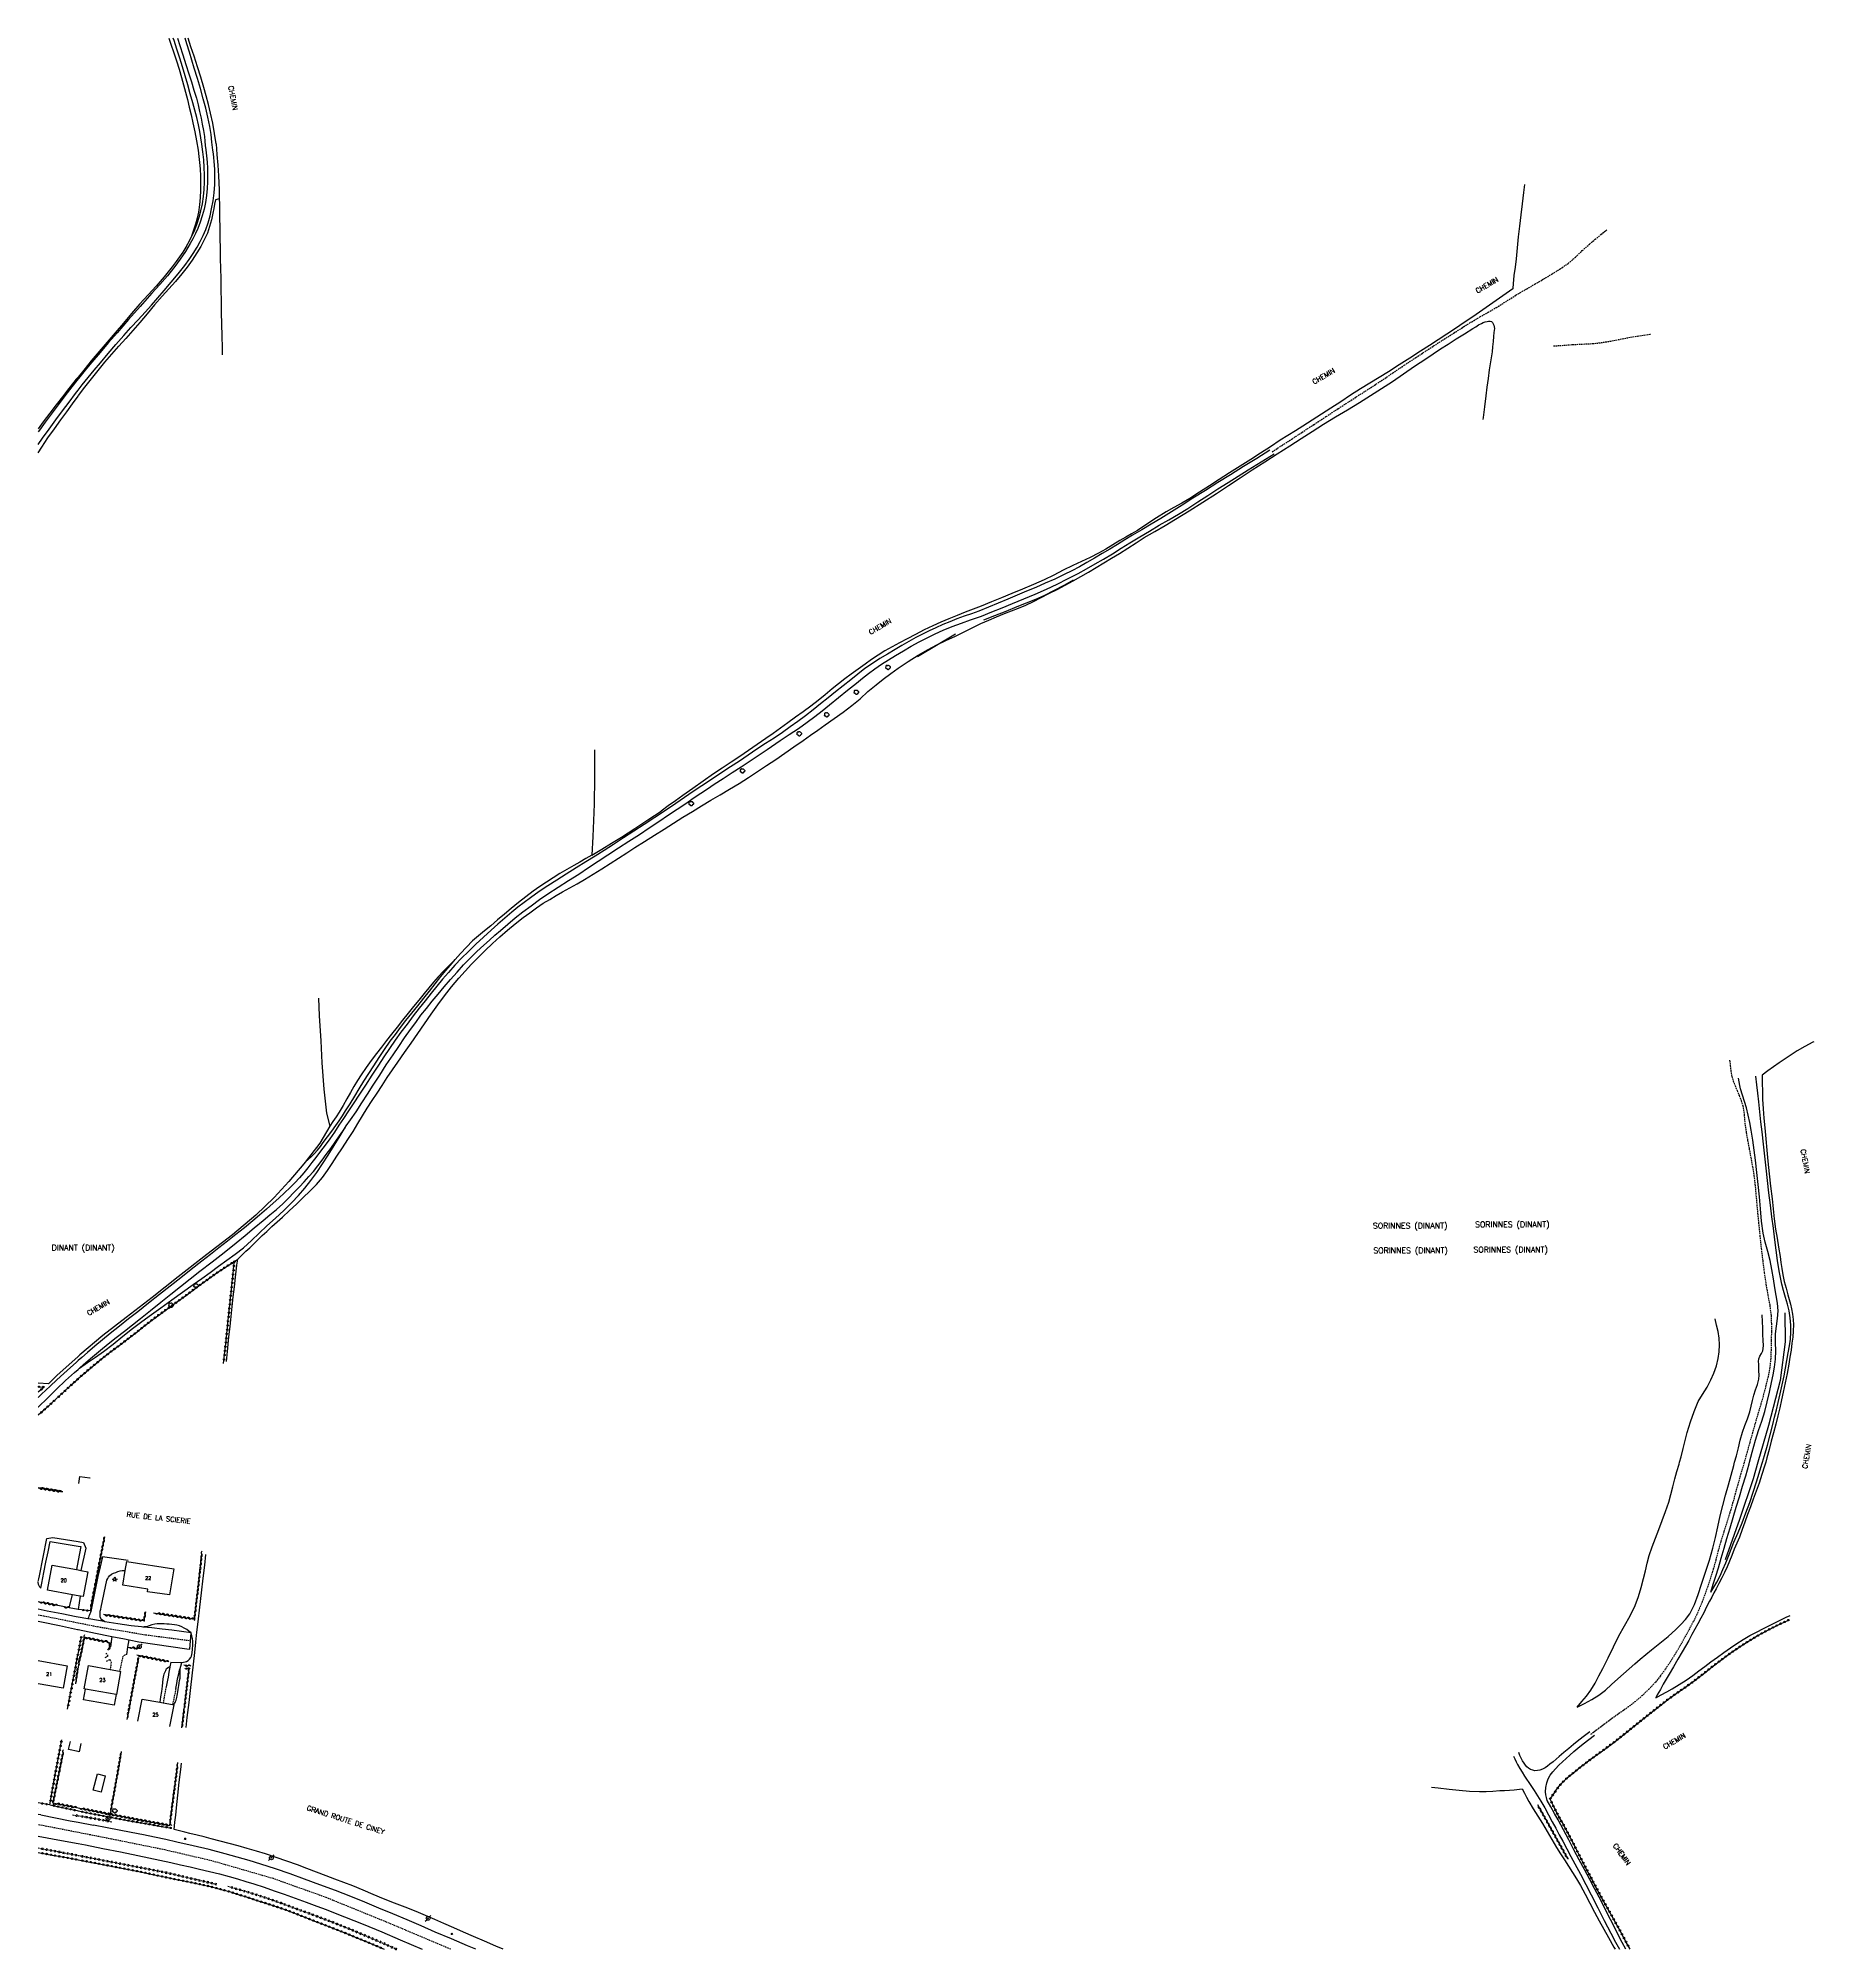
# Model space of a CAD drawing. Header units: millimetres. Extents: x 192000 to 193000, y 106000 to 107000.
# Drawn here: x 192000 to 192623, y 106000 to 106671 of the extents above; entities that cross this region are included whole.
import ezdxf
from ezdxf.enums import TextEntityAlignment as Align

# ---------------------------------------------------------------- set-up
doc = ezdxf.new("R2010")
doc.units = ezdxf.units.MM
doc.linetypes.add('DASHED', pattern=[0.75, 0.5, -0.25])
doc.layers.get('0').update_dxf_attribs({"linetype": 'CONTINUOUS'})
for name, color, linetype in [('W0001', 6, 'DASHED'), ('W0008', 7, 'CONTINUOUS'), ('W0017', 7, 'CONTINUOUS'), ('W0070', 7, 'DASHED'), ('W0071', 7, 'CONTINUOUS'), ('W0101', 7, 'CONTINUOUS'), ('W0104', 1, 'CONTINUOUS'), ('W0112', 1, 'DASHED'), ('W0211', 2, 'CONTINUOUS'), ('W0214', 2, 'CONTINUOUS'), ('W0220', 5, 'DASHED'), ('W0300', 7, 'CONTINUOUS'), ('W0303', 7, 'CONTINUOUS'), ('W0310', 3, 'CONTINUOUS'), ('W0322', 7, 'CONTINUOUS'), ('W0323', 7, 'CONTINUOUS'), ('W0330', 7, 'CONTINUOUS'), ('W0333', 7, 'CONTINUOUS'), ('W0473', 7, 'CONTINUOUS'), ('W0850', 7, 'CONTINUOUS'), ('W0980', 7, 'CONTINUOUS'), ('W0989', 7, 'CONTINUOUS'), ('W0991', 7, 'CONTINUOUS')]:
    doc.layers.add(name, color=color, linetype=linetype)
doc.styles.get("Standard").update_dxf_attribs({"font": 'romans.shx', "width": 0.85})

# ---------------------------------------------------------------- blocks, each defined once
blk = doc.blocks.new('T850')
for p, q in [((-0.25, -0.15), (0, 0.32)), ((0, 0.32), (0.25, -0.15)), ((-0.25, -0.15), (0.25, -0.15))]:
    blk.add_line(p, q)
for major_axis in [(-0.106, 0.106), (-0.0354, 0.0354), (-0.0236, 0.0236)]:
    blk.add_ellipse((0, 0), major_axis=major_axis, ratio=1, start_param=3.926991, end_param=10.210176)
blk = doc.blocks.new('T473')
for p, q in [((-0.166667, 0.166667), (0.166667, -0.166667)), ((-0.166667, -0.166667), (0.166667, 0.166667)), ((0.500001, 0.500001), (1.000002, 1.000002)), ((-1.000002, -1.000002), (-0.500001, -0.500001))]:
    blk.add_line(p, q)
blk.add_ellipse((0, 0), major_axis=(0.471405, 0.471405), ratio=1, start_param=5.4977871438, end_param=11.780972451)
blk = doc.blocks.new('T300')
for p, q in [((-0.8, 0.51), (-0.86, 0.34)), ((-0.86, 0.34), (-0.86, 0.17)), ((-0.86, 0.17), (-0.74, 0.06)), ((-0.69, 0.63), (-0.8, 0.51)), ((-0.8, -0.06), (-0.74, 0.06)), ((-0.74, 0.06), (-0.69, 0.11)), ((-0.57, 0.69), (-0.69, 0.63)), ((-0.46, 0.69), (-0.57, 0.69)), ((-0.29, 0.63), (-0.46, 0.69)), ((-0.29, 0.63), (-0.17, 0.74)), ((-0.23, 0.57), (-0.29, 0.63)), ((-0.17, 0.74), (-0.06, 0.8)), ((-0.06, 0.8), (0.06, 0.8)), ((0.06, 0.8), (0.23, 0.74)), ((0.23, 0.74), (0.34, 0.63)), ((0.34, 0.63), (0.4, 0.51)), ((0.46, 0.46), (0.34, 0.46)), ((0.4, 0.51), (0.4, 0.46)), ((0.57, 0.4), (0.46, 0.46)), ((0.57, 0.4), (0.69, 0.29)), ((0.69, 0.29), (0.74, 0.17)), ((0.74, 0.06), (0.69, -0.17)), ((0.74, 0.17), (0.74, 0.06)), ((-0.8, -0.17), (-0.8, -0.06)), ((-0.8, -0.23), (-0.8, -0.17)), ((-0.74, -0.34), (-0.8, -0.23)), ((-0.69, -0.4), (-0.74, -0.34)), ((-0.51, -0.46), (-0.69, -0.4)), ((-0.4, -0.46), (-0.51, -0.46)), ((-0.4, -0.46), (-0.34, -0.46)), ((-0.34, -0.46), (-0.34, -0.4)), ((-0.34, -0.51), (-0.34, -0.46)), ((-0.29, -0.63), (-0.34, -0.51)), ((-0.17, -0.74), (-0.29, -0.63)), ((-0.06, -0.8), (-0.17, -0.74)), ((0.06, -0.8), (-0.06, -0.8)), ((0.17, -0.74), (0.06, -0.8)), ((0.23, -0.69), (0.17, -0.74)), ((0.29, -0.46), (0.23, -0.46)), ((0.29, -0.63), (0.23, -0.69)), ((0.46, -0.4), (0.29, -0.46)), ((0.34, -0.51), (0.29, -0.63)), ((0.34, -0.51), (0.34, -0.46)), ((0.57, -0.34), (0.46, -0.4)), ((0.63, -0.29), (0.57, -0.34)), ((0.69, -0.17), (0.63, -0.29))]:
    blk.add_line(p, q)
blk = doc.blocks.new('T303')
for p, q in [((-0.77, 0), (-0.28, 0.21)), ((-0.28, -0.21), (-0.77, 0)), ((-0.28, 0.21), (0, 0.83)), ((0, 0.83), (0.28, 0.21)), ((0.28, 0.21), (0.83, 0)), ((0.83, 0), (0.28, -0.21)), ((-0.49, -0.63), (-0.28, -0.21)), ((0, -0.35), (-0.49, -0.63)), ((0.56, -0.63), (0, -0.35)), ((0.28, -0.21), (0.56, -0.63))]:
    blk.add_line(p, q)
blk = doc.blocks.new('t323o')
at = {"color": 0, "linetype": 'Continuous'}
for radius in [0.25, 0.15]:
    blk.add_circle((0, 0), radius, dxfattribs=at)
blk = doc.blocks.new('t322o')
at = {"color": 0, "linetype": 'Continuous'}
for radius in [0.25, 0.15]:
    blk.add_circle((0, 0), radius, dxfattribs=at)
blk = doc.blocks.new('t310o')
at = {"color": 0, "linetype": 'Continuous'}
for centre, start, end in [((-0.5, 0.38), 216.8699, 323.1304), ((0.5, -0.37), 36.8699, 143.1303)]:
    blk.add_arc(centre, 0.625, start, end, dxfattribs=at)
blk = doc.blocks.new('t220o')
at = {"color": 0, "linetype": 'Continuous'}
for p, q in [((-0.25, 0.25), (0.25, 0.25)), ((-0.25, -0.25), (0.25, -0.25))]:
    blk.add_line(p, q, dxfattribs=at)

msp = doc.modelspace()

# ---------------------------------------------------------------- linework, layer by layer
at = {"layer": 'W0001'}
for points in [[(192000, 106117.43), (192001.82, 106117.09), (192014, 106114.65)], [(192014, 106114.65), (192020.86, 106113.28), (192037.68, 106110.43), (192053.02, 106108.44)], [(192014, 106041), (192002.06, 106043.35), (192000, 106043.74)], [(192144.81, 106000), (192143.97, 106000.37), (192122.24, 106009.55), (192101.08, 106018.17), (192082.57, 106024.8), (192060.97, 106031.04), (192044.46, 106034.89), (192025.77, 106038.69), (192014, 106041)]]:
    msp.add_lwpolyline(points, dxfattribs=at)
at = {"layer": 'W0008'}
for points in [[(192014, 106116.66), (192013.35, 106116.78), (192008.26, 106117.76), (192003.16, 106118.75), (192000, 106119.37)], [(192000, 106115.21), (192001.19, 106114.98), (192007.51, 106113.67), (192013.83, 106112.32), (192014, 106112.29)], [(192053.73, 106111.07), (192050.33, 106111.54), (192046.92, 106112.02), (192043.52, 106112.46), (192039.9, 106112.85), (192036.76, 106113.16), (192036.28, 106113.2), (192032.67, 106113.61), (192027.92, 106114.28), (192023.39, 106115.01), (192023.19, 106115.05), (192018.46, 106115.86), (192017.37, 106116.05), (192014, 106116.66)], [(192014, 106112.29), (192020.16, 106111), (192025.2, 106109.99), (192025.83, 106109.86), (192030.25, 106108.99), (192031.9, 106108.66), (192035.29, 106107.99)], [(192035.29, 106107.99), (192052.23, 106105.51), (192053.18, 106105.37)], [(192053.18, 106105.37), (192053.73, 106111.07)], [(192000.97, 106047.16), (192000, 106047.34)], [(192000.97, 106047.16), (192011.27, 106045.16), (192014, 106044.62)], [(192014, 106044.62), (192019.42, 106043.53)], [(192000, 106039.74), (192008.17, 106038.2), (192014, 106037.1)], [(192153.59, 106000), (192150.71, 106001.24), (192145.05, 106003.65), (192139.4, 106006.07), (192134.45, 106008.2), (192129.5, 106010.33), (192124.54, 106012.43), (192119.61, 106014.49), (192114.68, 106016.51), (192109.72, 106018.5), (192104.33, 106020.59), (192098.91, 106022.64), (192093.48, 106024.63), (192088.41, 106026.45), (192083.33, 106028.22), (192078.21, 106029.9), (192074.04, 106031.18), (192069.85, 106032.39), (192065.65, 106033.55), (192060.02, 106035), (192054.35, 106036.35), (192048.68, 106037.64), (192044.76, 106038.5), (192040.84, 106039.34), (192036.92, 106040.15), (192032.67, 106041.01), (192028.42, 106041.85), (192024.17, 106042.69), (192019.42, 106043.53)], [(192014, 106037.1), (192016.55, 106036.62)], [(192016.55, 106036.62), (192022.7, 106035.4), (192028.86, 106034.18), (192035, 106032.92), (192038.87, 106032.1), (192042.74, 106031.27), (192046.61, 106030.42), (192049.97, 106029.68), (192053.32, 106028.93), (192056.66, 106028.15), (192060.14, 106027.32), (192063.61, 106026.46), (192067.06, 106025.54), (192069.95, 106024.71), (192072.84, 106023.85), (192075.72, 106022.95), (192079.29, 106021.79), (192082.85, 106020.57), (192086.39, 106019.34), (192090.22, 106017.98), (192094.04, 106016.6), (192097.84, 106015.19), (192101.08, 106013.96), (192104.3, 106012.71), (192107.52, 106011.44), (192114.08, 106008.79), (192120.61, 106006.08), (192127.12, 106003.32), (192134.85, 106000)]]:
    msp.add_lwpolyline(points, dxfattribs=at)
at = {"layer": 'W0017'}
for points in [[(192031.6, 106136.48), (192022.57, 106137.79), (192021.77, 106134.32), (192020.98, 106130.84), (192020.21, 106127.36), (192019.62, 106124.44), (192019.04, 106121.52), (192018.46, 106118.6), (192018.31, 106118.21), (192018.16, 106117.81), (192018, 106117.42), (192017.8, 106116.96), (192017.59, 106116.51), (192017.37, 106116.05)], [(192023.39, 106115.01), (192022.86, 106115.35), (192022.32, 106115.7), (192021.92, 106116.12), (192021.74, 106116.68), (192021.7, 106117.32), (192021.72, 106117.96), (192021.79, 106118.68), (192021.94, 106119.39), (192022.08, 106120.1), (192024.08, 106129.64), (192024.38, 106130.17), (192024.67, 106130.71), (192025.03, 106131.18), (192025.67, 106131.66), (192026.43, 106132.02), (192027.21, 106132.33), (192027.96, 106132.62), (192028.73, 106132.87), (192029.52, 106133.01), (192029.86, 106133.03), (192030.21, 106133.02), (192030.55, 106133.01)], [(192010.83, 106119.93), (192012.01, 106124.51)], [(192014.12, 106119.32), (192014.89, 106123.98)], [(192025.83, 106109.86), (192025.37, 106106.19)], [(192031.09, 106103.52), (192031.49, 106106.07), (192031.9, 106108.66)], [(192046.51, 106100.83), (192046.21, 106099.16), (192046.2, 106099.08), (192045.9, 106097.32), (192045.57, 106095.57), (192045.35, 106094.44), (192045.11, 106093.31), (192044.87, 106092.18)], [(192048.32, 106091.56), (192048.63, 106093.29), (192048.95, 106095.02), (192049.31, 106096.74), (192049.65, 106098.07), (192049.8, 106098.61), (192050.02, 106099.4), (192050.38, 106100.73)]]:
    msp.add_lwpolyline(points, dxfattribs=at)
at = {"layer": 'W0070'}
for points in [[(192433.25, 106525.8), (192436.72, 106528.06), (192440.19, 106530.32), (192443.66, 106532.59), (192447.94, 106535.39), (192452.21, 106538.2), (192456.49, 106541), (192461.51, 106544.25), (192466.53, 106547.48), (192471.53, 106550.74), (192475.57, 106553.46), (192479.61, 106556.19), (192483.66, 106558.89), (192487.39, 106561.33), (192491.13, 106563.75), (192494.88, 106566.15), (192497.67, 106567.93), (192500.45, 106569.7), (192503.27, 106571.44), (192506.15, 106573.13), (192509.06, 106574.78), (192511.95, 106576.47), (192514.5, 106578.05), (192517.03, 106579.67), (192519.58, 106581.26), (192522.58, 106583.01), (192525.6, 106584.73), (192528.6, 106586.48), (192531.49, 106588.22), (192534.36, 106590), (192537.12, 106591.93), (192539.67, 106594.1), (192542.11, 106596.42), (192544.59, 106598.7), (192546.62, 106600.4), (192548.67, 106602.07), (192550.73, 106603.74)], [(192532.05, 106562.94), (192534.24, 106563.11), (192536.42, 106563.28), (192538.6, 106563.44), (192541.73, 106563.6), (192544.86, 106563.75), (192547.97, 106564), (192551.71, 106564.59), (192555.42, 106565.33), (192559.14, 106566.04), (192561.5, 106566.41), (192563.86, 106566.77), (192566.22, 106567.13)], [(192593.84, 106312.14), (192594.04, 106310.24), (192594.25, 106308.34), (192594.6, 106306.47), (192595.13, 106304.81), (192595.78, 106303.18), (192596.43, 106301.56), (192597.17, 106299.75), (192597.9, 106297.94), (192598.49, 106296.1), (192598.85, 106293.93), (192599.03, 106291.72), (192599.24, 106289.52), (192599.67, 106286.74), (192600.16, 106283.97), (192600.66, 106281.2), (192601.25, 106278), (192601.85, 106274.8), (192602.38, 106271.59), (192602.83, 106267.7), (192603.17, 106263.8), (192603.52, 106259.9), (192603.97, 106255.27), (192604.43, 106250.65), (192604.93, 106246.03), (192605.45, 106241.76), (192606, 106237.49), (192606.61, 106233.22), (192607.24, 106229.64), (192607.92, 106226.06), (192608.38, 106222.46), (192608.5, 106219.59), (192608.5, 106216.71), (192608.44, 106213.83), (192608.38, 106210.64), (192608.25, 106207.46), (192607.94, 106204.3), (192607.36, 106201.14), (192606.59, 106198.01), (192605.77, 106194.89), (192604.8, 106191.42), (192603.75, 106187.96), (192602.73, 106184.5), (192601.81, 106181.24), (192600.91, 106177.97), (192600, 106174.71), (192598.94, 106171)], [(192598.94, 106171), (192598.9, 106170.86), (192597.78, 106167.02), (192596.68, 106163.18), (192595.78, 106159.91), (192594.89, 106156.64), (192593.95, 106153.38), (192592.89, 106150), (192591.78, 106146.63), (192590.73, 106143.24), (192589.83, 106139.98), (192588.98, 106136.7), (192588.07, 106133.43), (192587.13, 106130.42), (192586.13, 106127.43), (192585.07, 106124.46), (192584.21, 106122.15), (192583.3, 106119.84), (192582.32, 106117.57), (192581.09, 106115.04), (192579.76, 106112.56), (192578.39, 106110.09), (192576.62, 106106.91), (192574.78, 106103.76), (192572.83, 106100.68), (192571.22, 106098.31), (192569.54, 106095.99), (192567.75, 106093.76), (192565.55, 106091.39), (192563.2, 106089.15), (192560.76, 106087.02), (192558.37, 106085.17), (192555.89, 106083.42), (192553.41, 106081.66), (192550.6, 106079.58), (192547.8, 106077.48), (192544.99, 106075.38)]]:
    msp.add_lwpolyline(points, dxfattribs=at)
at = {"layer": 'W0071'}
for points in [[(192048.86, 106671), (192049.7, 106668.43), (192050.77, 106665.13), (192051.82, 106661.82), (192052.86, 106658.51), (192053.77, 106655.66), (192054.67, 106652.82), (192055.51, 106649.95), (192056.11, 106647.63), (192056.66, 106645.29), (192057.17, 106642.95), (192057.61, 106640.79), (192058.03, 106638.63), (192058.36, 106636.46), (192058.53, 106634.91), (192058.66, 106633.36), (192058.8, 106631.8)], [(192061.3, 106631.71), (192060.99, 106634.47), (192060.67, 106637.22), (192060.27, 106639.96), (192059.6, 106643.24), (192058.79, 106646.5), (192057.93, 106649.74), (192056.93, 106653.33), (192055.86, 106656.9), (192054.78, 106660.47), (192053.93, 106663.32), (192053.06, 106666.16), (192052.19, 106669), (192051.59, 106671)], [(192058.8, 106631.8), (192059.03, 106629.66), (192059.27, 106627.52), (192059.42, 106625.37), (192059.48, 106622.99), (192059.44, 106620.61), (192059.31, 106618.23), (192059.07, 106615.8), (192058.72, 106613.38), (192058.24, 106611), (192057.61, 106608.69), (192056.85, 106606.42), (192055.98, 106604.19), (192055.18, 106602.39), (192054.32, 106600.62), (192053.39, 106598.89), (192051.71, 106596.11), (192049.87, 106593.42), (192047.94, 106590.81), (192045.36, 106587.63), (192042.64, 106584.57), (192039.91, 106581.5), (192035.84, 106576.85), (192031.75, 106572.22), (192027.68, 106567.57), (192024.69, 106564.14), (192021.71, 106560.71), (192018.77, 106557.25), (192016.42, 106554.4), (192014.09, 106551.52), (192014, 106551.4)], [(192014, 106547.46), (192015.38, 106549.26), (192017.51, 106551.88), (192019.67, 106554.46), (192021.85, 106557.03), (192024.56, 106560.27), (192027.3, 106563.49), (192030.07, 106566.68), (192032.54, 106569.39), (192035.03, 106572.08), (192037.5, 106574.79), (192039.74, 106577.33), (192041.96, 106579.89), (192044.17, 106582.46), (192046.66, 106585.35), (192049.14, 106588.25), (192051.48, 106591.24), (192052.99, 106593.34), (192054.45, 106595.47), (192055.79, 106597.67), (192056.89, 106599.66), (192057.9, 106601.7), (192058.79, 106603.79), (192059.63, 106606.18), (192060.32, 106608.62), (192060.89, 106611.09), (192061.4, 106613.9), (192061.74, 106616.75), (192061.95, 106619.6), (192062.04, 106622.32), (192062, 106625.04), (192061.82, 106627.76), (192061.67, 106629.08), (192061.48, 106630.4), (192061.3, 106631.71)], [(192014, 106551.4), (192011.8, 106548.62), (192009.36, 106545.45), (192006.95, 106542.27), (192004.57, 106539.06), (192002.49, 106536.22), (192000.43, 106533.37), (192000, 106532.75)], [(192000, 106528.39), (192001.48, 106530.57), (192003.8, 106533.79), (192006.17, 106536.96), (192008.55, 106540.13), (192010.81, 106543.2), (192013.07, 106546.25), (192014, 106547.46)], [(192432.41, 106526.32), (192427.81, 106523.46), (192423.2, 106520.61), (192418.6, 106517.76), (192414.18, 106515.01), (192409.76, 106512.26), (192405.35, 106509.49), (192401.6, 106507.1), (192397.85, 106504.7), (192394.08, 106502.35), (192390.79, 106500.38), (192387.49, 106498.43), (192384.19, 106496.48), (192381.55, 106494.87), (192378.91, 106493.26), (192376.27, 106491.65), (192373.58, 106490.04), (192370.89, 106488.45), (192368.17, 106486.89), (192365.55, 106485.44), (192362.9, 106484.03), (192360.23, 106482.67), (192356.93, 106481.12), (192353.58, 106479.64), (192350.21, 106478.19), (192346.94, 106476.81), (192343.65, 106475.46), (192340.37, 106474.1), (192337, 106472.68), (192333.64, 106471.26), (192330.28, 106469.83)], [(192331.22, 106468.12), (192334.82, 106469.56), (192338.43, 106471), (192342.02, 106472.47), (192346.02, 106474.14), (192349.99, 106475.85), (192353.94, 106477.61), (192357.68, 106479.36), (192361.4, 106481.16), (192365.07, 106483.05), (192368.08, 106484.7), (192371.05, 106486.41), (192374.01, 106488.15), (192377.11, 106490.02), (192380.2, 106491.92), (192383.29, 106493.81), (192386.72, 106495.88), (192390.15, 106497.94), (192393.6, 106500), (192396.94, 106501.96), (192400.29, 106503.92), (192403.62, 106505.92), (192407.16, 106508.17), (192410.67, 106510.47), (192414.19, 106512.76), (192417.73, 106515.01), (192421.29, 106517.25), (192424.84, 106519.48), (192427.85, 106521.36), (192430.86, 106523.25), (192433.87, 106525.13)], [(192330.28, 106469.83), (192327.7, 106468.94), (192325.12, 106468.04), (192322.55, 106467.1), (192320.06, 106466.12), (192317.59, 106465.1), (192315.13, 106464.02), (192312.78, 106462.94), (192310.45, 106461.8), (192308.14, 106460.62), (192305.67, 106459.24), (192303.24, 106457.81), (192300.81, 106456.35), (192298.13, 106454.77), (192295.46, 106453.16), (192292.85, 106451.48), (192290.27, 106449.65), (192287.75, 106447.73), (192285.25, 106445.78), (192282.59, 106443.67), (192279.97, 106441.53), (192277.33, 106439.39), (192274.7, 106437.28), (192272.06, 106435.18), (192269.39, 106433.12), (192266.73, 106431.14), (192264.03, 106429.2), (192261.31, 106427.29), (192258.34, 106425.29), (192255.33, 106423.33), (192252.34, 106421.36), (192249.25, 106419.28), (192246.18, 106417.19), (192243.09, 106415.12), (192239.71, 106412.92), (192236.32, 106410.74), (192232.95, 106408.52), (192229.92, 106406.47), (192226.91, 106404.39), (192223.89, 106402.33), (192220.17, 106399.85), (192216.43, 106397.4), (192212.69, 106394.95), (192209.11, 106392.6), (192205.52, 106390.24), (192201.94, 106387.89), (192198.71, 106385.85), (192195.48, 106383.82), (192192.25, 106381.78), (192188.83, 106379.67), (192185.41, 106377.55), (192182.02, 106375.4), (192178.91, 106373.4), (192175.82, 106371.35), (192172.79, 106369.23), (192170.57, 106367.57), (192168.39, 106365.86), (192166.24, 106364.12), (192163.78, 106362.06), (192161.37, 106359.96), (192158.98, 106357.83), (192156.3, 106355.38), (192153.65, 106352.9), (192151.05, 106350.37), (192148.65, 106347.96), (192146.29, 106345.51), (192144, 106343.01), (192141.96, 106340.62), (192139.98, 106338.18), (192138.01, 106335.72), (192135.87, 106333.07), (192133.75, 106330.39), (192131.66, 106327.7), (192129.49, 106324.88), (192127.36, 106322.03), (192125.27, 106319.15), (192123.29, 106316.28), (192121.35, 106313.38), (192119.42, 106310.47), (192117.13, 106306.96), (192114.86, 106303.45), (192112.59, 106299.93), (192110.79, 106297.18), (192108.98, 106294.43), (192107.17, 106291.69), (192105.59, 106289.32), (192104, 106286.95), (192102.38, 106284.61), (192100.76, 106282.39), (192099.12, 106280.19), (192097.45, 106278.01), (192096.06, 106276.2), (192094.66, 106274.41), (192093.22, 106272.65), (192091.67, 106270.89), (192090.07, 106269.16), (192088.44, 106267.47), (192086.5, 106265.58), (192084.51, 106263.74), (192082.49, 106261.92), (192080.12, 106259.83), (192077.71, 106257.77), (192075.29, 106255.74), (192072.37, 106253.34), (192069.43, 106250.97), (192066.47, 106248.61), (192063.46, 106246.25), (192060.44, 106243.9), (192057.41, 106241.56), (192053.72, 106238.67), (192050.03, 106235.77), (192046.34, 106232.87), (192042.55, 106229.87), (192038.76, 106226.87), (192034.96, 106223.86), (192031.73, 106221.32), (192028.49, 106218.79), (192025.27, 106216.23), (192022.58, 106214.02), (192019.91, 106211.8), (192017.26, 106209.54), (192015.27, 106207.8), (192014, 106206.68)], [(192111.61, 106294.06), (192113.59, 106297.16), (192115.57, 106300.27), (192117.56, 106303.36), (192119.88, 106306.93), (192122.21, 106310.49), (192124.57, 106314.02), (192126.59, 106317.01), (192128.64, 106319.99), (192130.72, 106322.94), (192132.54, 106325.44), (192134.38, 106327.93), (192136.28, 106330.38), (192138.33, 106332.91), (192140.43, 106335.4), (192142.56, 106337.88), (192144.78, 106340.49), (192147.03, 106343.08), (192149.34, 106345.62), (192151.66, 106347.99), (192154.04, 106350.3), (192156.46, 106352.57), (192158.38, 106354.33), (192160.32, 106356.06), (192162.28, 106357.77), (192164.87, 106359.96), (192167.5, 106362.11), (192170.16, 106364.21), (192173.05, 106366.4), (192175.99, 106368.54), (192178.96, 106370.62), (192182.54, 106372.97), (192186.18, 106375.24), (192189.8, 106377.54), (192193.2, 106379.78), (192196.59, 106382.04), (192199.99, 106384.29), (192203.67, 106386.68), (192207.37, 106389.05), (192211.05, 106391.44), (192214.49, 106393.71), (192217.91, 106396.01), (192221.33, 106398.31), (192224.33, 106400.33), (192227.33, 106402.36), (192230.33, 106404.38), (192232.65, 106405.95), (192234.98, 106407.51), (192237.31, 106409.07), (192240.46, 106411.12), (192243.62, 106413.15), (192246.78, 106415.19), (192251.37, 106418.23), (192255.94, 106421.29), (192260.51, 106424.37), (192263.7, 106426.49), (192266.88, 106428.63), (192270.01, 106430.83), (192272.64, 106432.83), (192275.24, 106434.89), (192277.83, 106436.96), (192280.98, 106439.5), (192284.12, 106442.06), (192287.27, 106444.59), (192289.39, 106446.28), (192291.51, 106447.95), (192293.68, 106449.57), (192296.07, 106451.21), (192298.51, 106452.79), (192300.98, 106454.32), (192303.73, 106455.95), (192306.51, 106457.52), (192309.33, 106459.04), (192312.07, 106460.46), (192314.85, 106461.82), (192317.66, 106463.11), (192320.86, 106464.42), (192324.11, 106465.64), (192327.36, 106466.85), (192331.22, 106468.12)], [(192014, 106203.62), (192014.53, 106204.09), (192015.9, 106205.29), (192019.11, 106208.04), (192021.85, 106210.34), (192024.61, 106212.6), (192027.39, 106214.85), (192030.23, 106217.08), (192033.08, 106219.29), (192035.93, 106221.51), (192039.47, 106224.33), (192043, 106227.16), (192046.53, 106229.99), (192049.95, 106232.68), (192053.37, 106235.37), (192056.78, 106238.06), (192061.02, 106241.38), (192065.25, 106244.71), (192069.45, 106248.07), (192072.66, 106250.66), (192075.85, 106253.26), (192079.01, 106255.9), (192081.32, 106257.83), (192083.62, 106259.77), (192085.86, 106261.78), (192087.84, 106263.7), (192089.78, 106265.67), (192091.68, 106267.68), (192093.36, 106269.47), (192095.01, 106271.29), (192096.61, 106273.15), (192098.16, 106275.07), (192099.66, 106277.04), (192101.13, 106279.02), (192102.7, 106281.22), (192104.23, 106283.43), (192105.76, 106285.65), (192107.71, 106288.46), (192108.15, 106289.08), (192109.67, 106291.26), (192111.61, 106294.06)], [(192014, 106206.68), (192013.29, 106206.05), (192011.32, 106204.29), (192008.93, 106202.13), (192006.54, 106199.96), (192004.17, 106197.77), (192001.18, 106194.93), (192000, 106193.78)], [(192000, 106190.45), (192000.05, 106190.49), (192003.24, 106193.54), (192006.4, 106196.62), (192009.59, 106199.67), (192012.73, 106202.5), (192014, 106203.62)], [(192544.77, 106076.41), (192542.86, 106074.92), (192540.94, 106073.44), (192539.05, 106071.93), (192537.34, 106070.53), (192535.65, 106069.12), (192533.96, 106067.7), (192532.89, 106066.78), (192531.83, 106065.87), (192530.73, 106064.99), (192529.88, 106064.32), (192529.02, 106063.68), (192528.09, 106063.19), (192527.24, 106062.9), (192526.35, 106062.72), (192525.48, 106062.71), (192524.71, 106062.87), (192523.96, 106063.16), (192523.27, 106063.55), (192522.66, 106064.06), (192522.12, 106064.67), (192521.64, 106065.32), (192521.08, 106066.19), (192520.6, 106067.11), (192520.21, 106068.07), (192520.09, 106068.42), (192519.98, 106068.78), (192519.86, 106069.14)], [(192529.77, 106052.28), (192529.54, 106053.27), (192529.32, 106054.26), (192529.19, 106055.25), (192529.27, 106056.83), (192529.61, 106058.41), (192530.15, 106059.9), (192530.85, 106061.14), (192531.73, 106062.31), (192532.67, 106063.42), (192533.85, 106064.66), (192535.12, 106065.82), (192536.4, 106066.96), (192537.76, 106068.2), (192539.15, 106069.42), (192540.55, 106070.62), (192542.47, 106072.16), (192544.42, 106073.66), (192546.36, 106075.16)], [(192517.94, 106067.81), (192518.42, 106066.83), (192518.91, 106065.86), (192519.41, 106064.9), (192520.16, 106063.52), (192520.95, 106062.17), (192521.77, 106060.84), (192522.52, 106059.72), (192523.29, 106058.61), (192524.05, 106057.5), (192525.24, 106055.7), (192526.42, 106053.89), (192527.55, 106052.05), (192528.91, 106049.66), (192530.21, 106047.23), (192531.51, 106044.81), (192532.77, 106042.52), (192534.04, 106040.23), (192535.3, 106037.94), (192536.71, 106035.29), (192538.12, 106032.64), (192539.52, 106029.99), (192541.43, 106026.36), (192543.34, 106022.73), (192545.23, 106019.08), (192547.51, 106014.6), (192549.77, 106010.1), (192552.07, 106005.62), (192553.75, 106002.5), (192555.11, 106000)], [(192557.43, 106000), (192556.15, 106002.38), (192554.35, 106005.79), (192552.78, 106008.89), (192551.23, 106012), (192549.66, 106015.1), (192548.05, 106018.26), (192546.43, 106021.4), (192544.79, 106024.54), (192542.93, 106027.99), (192541.06, 106031.43), (192539.19, 106034.87), (192537.34, 106038.38), (192535.49, 106041.91), (192533.61, 106045.42), (192532.34, 106047.71), (192531.06, 106049.99), (192529.77, 106052.28)]]:
    msp.add_lwpolyline(points, dxfattribs=at)
at = {"layer": 'W0101'}
for points in [[(192014, 106124.15), (192012.01, 106124.51), (192003.23, 106126.14), (192004.85, 106134.9), (192013.38, 106133.32), (192014, 106133.2)], [(192014, 106133.2), (192014.94, 106133.03), (192017.36, 106132.58), (192015.74, 106123.82), (192014.89, 106123.98), (192014, 106124.15)], [(192000, 106101.36), (192010.15, 106099.56), (192008.75, 106091.66), (192000, 106093.21)], [(192034.95, 106080.1), (192036.45, 106087.82)], [(192036.45, 106087.82), (192042.66, 106086.74), (192043.86, 106086.53), (192047.17, 106085.96), (192047.62, 106085.88), (192046.12, 106078.21)]]:
    msp.add_lwpolyline(points, dxfattribs=at)
for points in [[(192029.73, 106127.86), (192030.55, 106133.01), (192031.06, 106136.18), (192047.59, 106133.53), (192046.13, 106124.41), (192038.34, 106125.46), (192038.47, 106126.46)], [(192017.6, 106099.6), (192025.23, 106098.24), (192028.58, 106097.64), (192028.93, 106097.58), (192027.47, 106089.44), (192027.32, 106089.47), (192016.58, 106091.39), (192016.14, 106091.47)]]:
    msp.add_lwpolyline(points, close=True, dxfattribs=at)
at = {"layer": 'W0104'}
for points in [[(192014.28, 106163.51), (192014.65, 106166.06), (192018.14, 106165.54), (192018.12, 106165.43)], [(192027.32, 106089.47), (192026.63, 106085.68), (192015.9, 106087.62), (192016.58, 106091.39)], [(192014, 106069.4), (192010.68, 106070.12), (192011.29, 106072.98)], [(192014.98, 106072.26), (192014.35, 106069.32), (192014, 106069.4)]]:
    msp.add_lwpolyline(points, dxfattribs=at)
msp.add_lwpolyline([(192020.8, 106061.58), (192023.54, 106060.88), (192022.07, 106055.13), (192019.33, 106055.83)], close=True, dxfattribs=at)
at = {"layer": 'W0112'}
for points in [[(192023.74, 106104.03), (192024.44, 106102.96), (192023.3, 106102.27)], [(192023.96, 106101.12), (192025.07, 106101.72), (192025.62, 106100.79), (192025.23, 106098.24)], [(192031.09, 106103.52), (192029.71, 106102.98), (192028.58, 106097.64)], [(192044.87, 106092.18), (192043.86, 106086.53)], [(192048.32, 106091.56), (192047.17, 106085.96)]]:
    msp.add_lwpolyline(points, dxfattribs=at)
at = {"layer": 'W0211'}
for points in [[(192057.44, 106633.78), (192057.07, 106636.04), (192056.7, 106638.3), (192056.27, 106640.55), (192055.66, 106643.14), (192054.96, 106645.72), (192054.26, 106648.29), (192053.38, 106651.46), (192052.49, 106654.63), (192051.57, 106657.79), (192050.65, 106660.92), (192049.7, 106664.04), (192048.71, 106667.15), (192047.67, 106670.16), (192047.36, 106671)], [(192052.03, 106598), (192053.06, 106599.89), (192054.1, 106601.78), (192055.02, 106603.72), (192055.84, 106605.91), (192056.53, 106608.16), (192057.11, 106610.44), (192057.62, 106612.9), (192057.99, 106615.38), (192058.25, 106617.87), (192058.39, 106620.44), (192058.4, 106623.03), (192058.31, 106625.6), (192058.09, 106628.33), (192057.77, 106631.06), (192057.44, 106633.78)], [(192014, 106545.36), (192014.11, 106545.51), (192016.38, 106548.5), (192018.68, 106551.46), (192021.04, 106554.38), (192023.43, 106557.23), (192025.86, 106560.05), (192028.3, 106562.87)], [(192000, 106525.48), (192001.22, 106527.44), (192003.42, 106530.67), (192005.69, 106533.84), (192007.98, 106537), (192010, 106539.85), (192012.04, 106542.69), (192014, 106545.36)], [(192330.99, 106465.5), (192333.73, 106466.7), (192336.47, 106467.9), (192339.22, 106469.06), (192341.71, 106470.01), (192344.22, 106470.94), (192346.69, 106471.94), (192349.43, 106473.23), (192352.13, 106474.62), (192354.83, 106476.01), (192357.7, 106477.46), (192360.56, 106478.93), (192363.39, 106480.45), (192366.07, 106481.99), (192368.73, 106483.58), (192371.39, 106485.18), (192374.13, 106486.8), (192376.87, 106488.43), (192379.6, 106490.08), (192382.52, 106491.94), (192385.42, 106493.83), (192388.31, 106495.73)], [(192385.9, 106498.21), (192383.86, 106497), (192381.82, 106495.79), (192379.78, 106494.59), (192377.29, 106493.1), (192374.79, 106491.62), (192372.26, 106490.21), (192369.27, 106488.71), (192366.24, 106487.31), (192363.21, 106485.88), (192359.88, 106484.19), (192356.56, 106482.46), (192353.2, 106480.81), (192349.43, 106479.16), (192345.61, 106477.6), (192341.8, 106476.05), (192338.23, 106474.56), (192334.67, 106473.07), (192331.11, 106471.59)], [(192331.11, 106471.59), (192328.27, 106470.51), (192325.44, 106469.43), (192322.62, 106468.32), (192319.74, 106467.16), (192316.88, 106465.97), (192314.05, 106464.71), (192311.02, 106463.24), (192308.02, 106461.68), (192305.04, 106460.1), (192302.43, 106458.73), (192299.83, 106457.35), (192297.27, 106455.88), (192294.91, 106454.39), (192292.58, 106452.82), (192290.28, 106451.22), (192288.64, 106450.08), (192287.02, 106448.93), (192285.42, 106447.76), (192283.16, 106446.05), (192280.92, 106444.3), (192278.7, 106442.53), (192276.23, 106440.51), (192273.77, 106438.46), (192271.27, 106436.46), (192268.61, 106434.5), (192265.92, 106432.59), (192263.22, 106430.67), (192260.65, 106428.81), (192258.08, 106426.93), (192255.49, 106425.09), (192252.44, 106422.97), (192249.38, 106420.88), (192246.31, 106418.81), (192243.23, 106416.77), (192240.14, 106414.75), (192237.07, 106412.7), (192233.45, 106410.18), (192229.86, 106407.62), (192226.28, 106405.07), (192223.74, 106403.27), (192221.2, 106401.47), (192218.66, 106399.67)], [(192068.86, 106241.54), (192070.03, 106242.34), (192070.56, 106242.84), (192071.08, 106243.35), (192071.61, 106243.85), (192072.93, 106245.1), (192074.26, 106246.34), (192075.58, 106247.59), (192077.13, 106249.08), (192078.67, 106250.58), (192080.23, 106252.07), (192082.05, 106253.75), (192083.89, 106255.42), (192085.72, 106257.1), (192088.19, 106259.37), (192090.65, 106261.64), (192093.07, 106263.96), (192095.38, 106266.23), (192097.64, 106268.54), (192099.76, 106270.97), (192101.55, 106273.4), (192103.23, 106275.94), (192104.89, 106278.48), (192106.81, 106281.38), (192108.71, 106284.28), (192110.61, 106287.19), (192112.23, 106289.89), (192113.85, 106292.6), (192115.5, 106295.28), (192117.22, 106297.97), (192118.97, 106300.65), (192120.73, 106303.31), (192122.55, 106306.05), (192124.38, 106308.79), (192126.22, 106311.51), (192128.55, 106314.87), (192130.89, 106318.21), (192133.24, 106321.55), (192135.57, 106324.93), (192137.9, 106328.3), (192140.29, 106331.62), (192142.69, 106334.81), (192145.15, 106337.95), (192147.7, 106341.02), (192149.88, 106343.47), (192152.13, 106345.88), (192154.42, 106348.24), (192156.9, 106350.72), (192159.44, 106353.16), (192162.04, 106355.52), (192164.73, 106357.83), (192167.49, 106360.07), (192170.29, 106362.24), (192172.6, 106363.97), (192174.94, 106365.66), (192177.33, 106367.27), (192179.56, 106368.64), (192181.82, 106369.95), (192184.1, 106371.25), (192186.66, 106372.7), (192189.24, 106374.14), (192191.79, 106375.61), (192194.83, 106377.47), (192197.85, 106379.37), (192200.85, 106381.29), (192203.74, 106383.13), (192206.62, 106384.98), (192209.5, 106386.83), (192212.9, 106389), (192216.31, 106391.17), (192219.72, 106393.33), (192223.04, 106395.42), (192226.36, 106397.49), (192229.69, 106399.55), (192232.92, 106401.49), (192236.15, 106403.42), (192239.39, 106405.35), (192242.71, 106407.37), (192246.04, 106409.38), (192249.33, 106411.43), (192252.55, 106413.52), (192255.74, 106415.66), (192258.92, 106417.81), (192262.13, 106420), (192265.32, 106422.21), (192268.51, 106424.44), (192271.1, 106426.26), (192273.7, 106428.1), (192276.29, 106429.93), (192279.45, 106432.15), (192282.61, 106434.37), (192285.7, 106436.69), (192288.54, 106439.09), (192291.31, 106441.58), (192294.14, 106444), (192296.7, 106446), (192299.31, 106447.95), (192301.96, 106449.83), (192305.39, 106452.13), (192308.88, 106454.33), (192312.45, 106456.39), (192315.53, 106457.99), (192318.67, 106459.49), (192321.81, 106460.99), (192324.87, 106462.49), (192327.93, 106464), (192330.99, 106465.5)], [(192093.69, 106276.4), (192094.79, 106277.35), (192095.89, 106278.31), (192096.93, 106279.32), (192098.04, 106280.57), (192099.07, 106281.9), (192100.09, 106283.23), (192101.59, 106285.21), (192103.05, 106287.23), (192104.49, 106289.26), (192105.65, 106290.94), (192106.78, 106292.63), (192107.9, 106294.34), (192109.52, 106296.9), (192111.11, 106299.49), (192112.69, 106302.08), (192114.37, 106304.8), (192116.05, 106307.52), (192117.77, 106310.21), (192119.66, 106313.11), (192121.59, 106315.97), (192123.58, 106318.8), (192125.38, 106321.25), (192127.23, 106323.67), (192129.1, 106326.07), (192131.17, 106328.69), (192133.26, 106331.29), (192135.35, 106333.9), (192137.36, 106336.46), (192139.36, 106339.02), (192141.39, 106341.57), (192143.04, 106343.56), (192144.69, 106345.54), (192146.35, 106347.52)], [(192605.39, 106171), (192606.1, 106173.39), (192607.11, 106176.99), (192608.06, 106180.6), (192608.99, 106184.21), (192609.62, 106186.79), (192610.24, 106189.36), (192610.84, 106191.94), (192611.57, 106195.08), (192612.28, 106198.23), (192612.94, 106201.38), (192613.47, 106204.06), (192613.97, 106206.75), (192614.42, 106209.44), (192614.81, 106211.85), (192615.16, 106214.26), (192615.35, 106216.68), (192615.32, 106219.16), (192615.11, 106221.66), (192614.74, 106224.12), (192614.18, 106226.51), (192613.46, 106228.88), (192612.77, 106231.26), (192612.2, 106233.56), (192611.67, 106235.87), (192611.19, 106238.19), (192610.61, 106241.81), (192610.16, 106245.45), (192609.72, 106249.1), (192609.18, 106253.16), (192608.65, 106257.22), (192608.14, 106261.28), (192607.63, 106265.61), (192607.14, 106269.93), (192606.65, 106274.26), (192606.16, 106278.5), (192605.67, 106282.74), (192605.2, 106286.98), (192604.81, 106290.52), (192604.42, 106294.07), (192604.03, 106297.61), (192603.71, 106300.59), (192603.38, 106303.58), (192603.05, 106306.56)], [(192595.57, 106171), (192596.19, 106173.28), (192596.89, 106176.04), (192597.58, 106178.81), (192598.35, 106181.55), (192599.18, 106183.94), (192600.08, 106186.31), (192600.88, 106188.71), (192601.37, 106190.67), (192601.81, 106192.65), (192602.3, 106194.62), (192602.94, 106196.46), (192603.64, 106198.28), (192604.11, 106200.14), (192604.19, 106201.6), (192604.14, 106203.07), (192604.1, 106204.55), (192604.05, 106205.48), (192604, 106206.41), (192604.09, 106207.32), (192604.48, 106208.26), (192605.05, 106209.17), (192605.5, 106210.1), (192605.75, 106211.92), (192605.64, 106213.82), (192605.51, 106215.73), (192605.45, 106218.05), (192605.37, 106220.38), (192605.29, 106222.71)], [(192540.32, 106085.02), (192542.89, 106086.36), (192545.46, 106087.7), (192547.91, 106089.21), (192550.21, 106091.03), (192552.39, 106093.02), (192554.56, 106095.01), (192556.54, 106096.75), (192558.52, 106098.5), (192560.51, 106100.23), (192562.46, 106101.87), (192564.42, 106103.51), (192566.39, 106105.14), (192569.29, 106107.48), (192572.2, 106109.83), (192574.96, 106112.32), (192576.71, 106114.04), (192578.39, 106115.83), (192579.87, 106117.74), (192581.55, 106121.04), (192582.76, 106124.63), (192583.9, 106128.24), (192585.36, 106132.43), (192586.73, 106136.64), (192587.97, 106140.89), (192588.87, 106144.62), (192589.67, 106148.39), (192590.52, 106152.14), (192591.45, 106155.78), (192592.42, 106159.42), (192593.41, 106163.05), (192594.33, 106166.46), (192595.27, 106169.87), (192595.57, 106171)], [(192587.2, 106125.4), (192587.93, 106126.59), (192588.67, 106127.77), (192589.37, 106128.96), (192590.49, 106131.15), (192591.5, 106133.38), (192592.48, 106135.64), (192593.47, 106138.07), (192594.41, 106140.52), (192595.36, 106142.97), (192596.78, 106146.38), (192598.21, 106149.78), (192599.58, 106153.21), (192600.87, 106156.83), (192602.08, 106160.48), (192603.26, 106164.14), (192604.23, 106167.22), (192605.19, 106170.3), (192605.39, 106171)], [(192000.92, 106126.77), (192001.27, 106128.6), (192001.63, 106130.44), (192001.99, 106132.28), (192002.72, 106135.93), (192003.46, 106139.57), (192004.21, 106143.21), (192014, 106141.57)], [(192014, 106141.57), (192014.95, 106141.42), (192014, 106136.5)], [(192014, 106136.5), (192013.38, 106133.32)], [(192046.21, 106099.16), (192045.77, 106098.9), (192045.32, 106098.64), (192044.95, 106098.31), (192044.8, 106098.08), (192044.67, 106097.83), (192044.55, 106097.58), (192044.34, 106097.11), (192044.15, 106096.62), (192043.98, 106096.14), (192043.73, 106094.92), (192043.61, 106093.66), (192043.49, 106092.4), (192043.22, 106090.51), (192042.94, 106088.63), (192042.66, 106086.74)], [(192047.62, 106085.88), (192047.82, 106086.26), (192048.03, 106086.64), (192048.21, 106087.03), (192048.39, 106087.47), (192048.55, 106087.93), (192048.68, 106088.38), (192048.81, 106089.06), (192048.89, 106089.75), (192048.97, 106090.44), (192049.08, 106091.16), (192049.2, 106091.88), (192049.32, 106092.6), (192049.48, 106093.47), (192049.65, 106094.33), (192049.78, 106095.2), (192049.83, 106096.33), (192049.82, 106097.47), (192049.8, 106098.61)]]:
    msp.add_lwpolyline(points, dxfattribs=at)
at = {"layer": 'W0214'}
for points in [[(192600.8, 106171), (192601.74, 106174.58), (192602.9, 106178.73), (192603.98, 106182.11), (192605.1, 106185.47), (192606.14, 106188.86), (192607.05, 106192.22), (192607.87, 106195.6), (192608.59, 106199.01), (192609.13, 106201.72), (192609.61, 106204.44), (192609.94, 106207.18), (192610.02, 106210.13), (192609.93, 106213.1), (192609.96, 106216.06), (192610.26, 106218.76), (192610.65, 106221.46), (192610.83, 106224.15), (192610.62, 106226.84), (192610.18, 106229.52), (192609.73, 106232.19), (192609.22, 106235.41), (192608.68, 106238.63), (192608.05, 106241.82), (192607.24, 106245.04), (192606.35, 106248.23), (192605.6, 106251.46), (192605, 106255.68), (192604.63, 106259.94), (192604.27, 106264.2), (192603.85, 106268.5), (192603.43, 106272.8), (192602.94, 106277.08), (192602.47, 106280.61), (192601.94, 106284.13), (192601.35, 106287.65), (192600.89, 106290.26), (192600.39, 106292.87), (192599.79, 106295.46), (192599.11, 106297.66), (192598.35, 106299.85), (192597.7, 106302.07), (192597.43, 106303.34), (192597.19, 106304.62), (192596.95, 106305.91)], [(192014.53, 106204.09), (192017.33, 106205.99), (192020.14, 106207.89), (192022.9, 106209.84), (192026.33, 106212.51), (192029.69, 106215.27), (192033.08, 106217.98), (192036.39, 106220.44), (192039.72, 106222.86), (192043.06, 106225.27), (192046.85, 106228), (192050.64, 106230.72), (192054.43, 106233.44), (192057.38, 106235.55), (192060.34, 106237.67), (192063.28, 106239.8), (192066.23, 106241.94), (192069.17, 106244.1), (192072.03, 106246.35), (192074.85, 106248.85), (192077.58, 106251.46), (192080.3, 106254.07), (192083.26, 106256.75), (192086.21, 106259.43), (192089.05, 106262.22), (192091.34, 106264.7), (192093.56, 106267.25), (192095.68, 106269.88), (192097.8, 106272.78), (192099.82, 106275.77), (192101.78, 106278.79), (192103.94, 106282.2), (192106.04, 106285.64), (192108.15, 106289.08)], [(192576.24, 106171), (192576.78, 106172.93), (192577.5, 106175.79), (192578.19, 106178.66), (192578.96, 106181.5), (192580.08, 106185.16), (192581.34, 106188.78), (192582.83, 106192.29), (192584.29, 106194.84), (192585.89, 106197.33), (192587.29, 106199.91), (192588.33, 106202.34), (192589.21, 106204.84), (192589.83, 106207.39), (192590.16, 106209.78), (192590.27, 106212.21), (192590.17, 106214.62), (192589.81, 106216.88), (192589.25, 106219.12), (192588.7, 106221.35)], [(192540.32, 106085.02), (192541.93, 106086.97), (192543.55, 106088.92), (192545.05, 106090.94), (192546.58, 106093.4), (192547.96, 106095.97), (192549.3, 106098.56), (192551.2, 106102.38), (192553.01, 106106.24), (192554.88, 106110.08), (192556.87, 106113.62), (192558.92, 106117.13), (192560.7, 106120.76), (192561.82, 106123.85), (192562.76, 106127.01), (192563.62, 106130.19), (192564.27, 106132.88), (192564.87, 106135.58), (192565.56, 106138.26), (192566.62, 106141.35), (192567.82, 106144.4), (192569.01, 106147.45), (192570.2, 106150.6), (192571.37, 106153.76), (192572.44, 106156.94), (192573.2, 106159.68), (192573.88, 106162.43), (192574.58, 106165.18), (192575.31, 106167.77), (192576.06, 106170.35), (192576.24, 106171)], [(192587.2, 106125.4), (192588.1, 106128.23), (192589, 106131.05), (192589.88, 106133.88), (192590.9, 106137.34), (192591.9, 106140.81), (192592.9, 106144.28), (192593.97, 106147.94), (192595.04, 106151.6), (192596.13, 106155.26), (192597.26, 106158.92), (192598.4, 106162.59), (192599.51, 106166.26), (192600.65, 106170.41), (192600.8, 106171)], [(192000, 106129.11), (192000.2, 106130.09), (192000.41, 106131.13), (192002.99, 106144.2), (192005.07, 106144.63), (192014, 106143.14)], [(192014, 106143.14), (192015.92, 106142.82), (192016.71, 106140.79), (192014.94, 106133.03)], [(192000.92, 106126.77), (192000.61, 106127.2), (192000.3, 106127.63), (192000.07, 106128.08), (192000, 106128.91)]]:
    msp.add_lwpolyline(points, dxfattribs=at)
at = {"layer": 'W0220'}
for points in [[(192000.02, 106049.54), (192000, 106049.54)], [(192014, 106046.79), (192011.99, 106047.11)], [(192025.79, 106044.68), (192023.5, 106045.12), (192021.21, 106045.56), (192018.92, 106045.99), (192016.61, 106046.37), (192014.3, 106046.74), (192014, 106046.79)], [(192000, 106035.58), (192002.97, 106035.05), (192007.02, 106034.3), (192011.07, 106033.53), (192014, 106032.97)], [(192014, 106032.97), (192015.11, 106032.76), (192018.41, 106032.13), (192021.7, 106031.49), (192024.99, 106030.86), (192028, 106030.27), (192031, 106029.68), (192034.01, 106029.09), (192037.11, 106028.51), (192040.2, 106027.92), (192043.29, 106027.3), (192046.63, 106026.57), (192049.96, 106025.8), (192053.29, 106025.02), (192055.76, 106024.46), (192058.23, 106023.89), (192060.7, 106023.31), (192061.36, 106023.15), (192062.02, 106022.99), (192062.68, 106022.84)], [(192066.55, 106022.14), (192068.94, 106021.47), (192071.34, 106020.79), (192073.73, 106020.09), (192076.47, 106019.24), (192079.21, 106018.37), (192081.93, 106017.45), (192084.84, 106016.41), (192087.74, 106015.34), (192090.64, 106014.26), (192093.59, 106013.19), (192096.54, 106012.12), (192099.48, 106011.02), (192102.87, 106009.72), (192106.24, 106008.39), (192109.61, 106007.03), (192112.8, 106005.71), (192115.98, 106004.37), (192119.14, 106003), (192122.09, 106001.71), (192125.03, 106000.39), (192125.89, 106000)]]:
    msp.add_lwpolyline(points, dxfattribs=at)
at = {"layer": 'W0300'}
for points in [[(192331.98, 106466.77), (192335.88, 106468.33), (192339.78, 106469.89), (192343.68, 106471.46), (192346.94, 106472.75), (192350.2, 106474.04), (192353.4, 106475.44), (192356.82, 106477.16), (192360.17, 106479.01), (192363.53, 106480.86)], [(192322.05, 106461.76), (192308.74, 106453.79)], [(192613.21, 106223.48), (192613.36, 106213.33), (192611.52, 106199.75), (192607.49, 106183.87), (192603.79, 106171)], [(192603.79, 106171), (192602.12, 106165.23), (192597.33, 106150.89), (192592.31, 106136.7)]]:
    msp.add_lwpolyline(points, dxfattribs=at)
at = {"layer": 'W0310'}
for points in [[(192000, 106161.98), (192000.43, 106161.91), (192004.11, 106161.34), (192007.79, 106160.73), (192008.44, 106160.61)], [(192023.28, 106144.82), (192022.6, 106141.42), (192021.11, 106133.88), (192019.67, 106126.35), (192018.22, 106118.81)], [(192040.46, 106118.13), (192054.82, 106115.97), (192055.53, 106121.87), (192056.24, 106127.77), (192056.9, 106133.67), (192057.43, 106138.92)], [(192006.27, 106120.82), (192000, 106122.04)], [(192010.83, 106119.93), (192008.68, 106120.37)], [(192037.65, 106118.45), (192037.08, 106115.35), (192022.93, 106117.52)], [(192024.42, 106105.04), (192024.66, 106105.39), (192024.9, 106105.75), (192025.05, 106106.13), (192025.1, 106106.57), (192025.05, 106107.04), (192024.89, 106107.43), (192024.64, 106107.68), (192024.3, 106107.88), (192023.95, 106108.03), (192023.61, 106108.09), (192023.25, 106108.11), (192022.9, 106108.12), (192021.59, 106108.39), (192020.28, 106108.65), (192018.97, 106108.93), (192018.03, 106109.14), (192017.08, 106109.36), (192016.14, 106109.58), (192015.75, 106107.57), (192015.37, 106105.55), (192014.96, 106103.54), (192014.68, 106102.31), (192014.4, 106101.09), (192014.13, 106099.86), (192014, 106099.1)], [(192031.49, 106106.07), (192034.67, 106105.7)], [(192014, 106099.1), (192013.74, 106097.64), (192013.41, 106095.41), (192013.08, 106093.18)], [(192035.15, 106102.26), (192034.36, 106098.01), (192033.57, 106093.75), (192032.78, 106089.5), (192031.87, 106084.59), (192031.15, 106080.74)], [(192045.82, 106100.99), (192034.63, 106103.24)], [(192053.28, 106099.49), (192051.07, 106099.77)], [(192051.22, 106084.17), (192052.95, 106098.51), (192051.94, 106098.68)], [(192050.47, 106077.72), (192050.81, 106080.66), (192051.22, 106084.17)], [(192008.72, 106069.07), (192005.17, 106051.39), (192014, 106049.64)], [(192029.14, 106069.48), (192029.09, 106069.22), (192028.14, 106063.67), (192027.18, 106058.12), (192026.54, 106054.55), (192025.88, 106050.99), (192025.23, 106047.42), (192028.91, 106046.71), (192032.58, 106046), (192036.26, 106045.3), (192039.55, 106044.7), (192042.85, 106044.11), (192046.15, 106043.52), (192046.79, 106048.36), (192047.43, 106053.21), (192048.06, 106058.05), (192048.72, 106063.25), (192049.01, 106065.57)], [(192014, 106049.64), (192025.23, 106047.42)], [(192526.38, 106050.81), (192536.94, 106031.84)]]:
    msp.add_lwpolyline(points, dxfattribs=at)
at = {"layer": 'W0322'}
for points in [[(192014, 106200.32), (192014.06, 106200.38), (192016.93, 106202.88), (192019.85, 106205.33), (192022.8, 106207.73), (192025.82, 106210.07), (192028.89, 106212.36), (192031.93, 106214.66), (192034.7, 106216.84), (192037.45, 106219.03), (192040.22, 106221.18), (192043.24, 106223.4), (192046.29, 106225.58), (192049.32, 106227.76), (192051.66, 106229.49), (192053.99, 106231.23), (192056.33, 106232.95), (192058.61, 106234.6), (192060.91, 106236.23), (192063.23, 106237.84), (192065.1, 106239.09), (192066.98, 106240.31), (192068.86, 106241.54)], [(192006.09, 106193), (192008.74, 106195.47), (192011.38, 106197.95), (192014, 106200.32)]]:
    msp.add_lwpolyline(points, dxfattribs=at)
at = {"layer": 'W0323'}
for points in [[(192065.08, 106205.63), (192065.41, 106208.67), (192065.95, 106213.64), (192066.48, 106218.61), (192066.83, 106221.92), (192067.17, 106225.24), (192067.51, 106228.55), (192067.82, 106231.4), (192068.12, 106234.26), (192068.42, 106237.12), (192068.57, 106238.59), (192068.72, 106240.07), (192068.86, 106241.54)], [(192000, 106197.54), (192002.04, 106197.42), (192000, 106195.58)], [(192006.09, 106193), (192002.64, 106189.91), (192000, 106187.55)], [(192000, 106162.19), (192001, 106162.03), (192004.95, 106161.37), (192008.69, 106160.74)], [(192018.22, 106118.81), (192014.31, 106119.29)], [(192558.87, 106000), (192557.63, 106002.3), (192555.65, 106005.97), (192553.65, 106009.64), (192551.56, 106013.41), (192549.45, 106017.18), (192547.37, 106020.96), (192545.43, 106024.62), (192543.52, 106028.3), (192541.62, 106031.98), (192539.83, 106035.45), (192538.04, 106038.91), (192536.22, 106042.36), (192534.99, 106044.61), (192533.75, 106046.86), (192532.54, 106049.13), (192531.94, 106050.33), (192531.36, 106051.54), (192530.77, 106052.74), (192532.1, 106054.64), (192533.43, 106056.54), (192534.87, 106058.33), (192536.91, 106060.3), (192539.13, 106062.11), (192541.38, 106063.89), (192545.26, 106066.87), (192549.23, 106069.74), (192553.15, 106072.66), (192556.53, 106075.32), (192559.89, 106078.02), (192563.25, 106080.71), (192566.2, 106083.07), (192569.16, 106085.41), (192572.15, 106087.71), (192575.07, 106089.8), (192578.02, 106091.85), (192580.95, 106093.93), (192584.33, 106096.54), (192587.68, 106099.2), (192591.08, 106101.79), (192593.92, 106103.84), (192596.8, 106105.84), (192599.74, 106107.75), (192603.55, 106110.04), (192607.45, 106112.19), (192611.42, 106114.19), (192614.49, 106115.6)], [(192014, 106103.68), (192014.55, 106106.62), (192015.15, 106109.84)], [(192010.3, 106084.26), (192010.56, 106085.62), (192011.49, 106090.47), (192012.42, 106095.32), (192013.34, 106100.16), (192013.95, 106103.39), (192014, 106103.68)], [(192004.05, 106050.76), (192005.01, 106056.07), (192005.96, 106061.4), (192006.94, 106066.71), (192008.13, 106073.02), (192008.24, 106073.58)], [(192004.05, 106050.76), (192000, 106051.45)], [(192004.05, 106050.76), (192008.83, 106049.72), (192013.62, 106048.68), (192014, 106048.6)], [(192014, 106048.6), (192018.41, 106047.69), (192023.58, 106046.69), (192028.75, 106045.74), (192033.92, 106044.8), (192038.23, 106044.04), (192042.54, 106043.29), (192046.85, 106042.55)], [(192000, 106033.99), (192000.56, 106033.89), (192004.92, 106033.1), (192009.29, 106032.3), (192013.72, 106031.48), (192014, 106031.42)], [(192014, 106031.42), (192018.14, 106030.65), (192022.57, 106029.81), (192026.8, 106029), (192031.04, 106028.18), (192035.27, 106027.33), (192039.51, 106026.43), (192043.73, 106025.52), (192047.96, 106024.62), (192051, 106024.02), (192054.04, 106023.43), (192057.07, 106022.79), (192060.44, 106022.01), (192063.8, 106021.16), (192067.13, 106020.24), (192070.25, 106019.29), (192073.35, 106018.28), (192076.45, 106017.27), (192079.74, 106016.23), (192083.02, 106015.18), (192086.28, 106014.08), (192089.68, 106012.82), (192093.05, 106011.49), (192096.42, 106010.16), (192100.54, 106008.56), (192104.66, 106006.95), (192108.77, 106005.31), (192112.47, 106003.81), (192116.17, 106002.28), (192119.85, 106000.73), (192121.51, 106000)]]:
    msp.add_lwpolyline(points, dxfattribs=at)
at = {"layer": 'W0330'}
for points in [[(192045.8, 106671), (192046.55, 106668.94), (192047.61, 106665.89), (192048.54, 106663.03), (192049.43, 106660.15), (192050.28, 106657.26), (192051.01, 106654.67), (192051.7, 106652.08), (192052.38, 106649.47), (192053.04, 106646.77), (192053.67, 106644.06), (192054.28, 106641.34), (192054.94, 106638.14), (192055.56, 106634.93), (192056.17, 106631.73)], [(192062.46, 106633.9), (192061.85, 106637.51), (192061.25, 106641.12), (192060.53, 106644.71), (192059.8, 106647.73), (192058.99, 106650.72), (192058.14, 106653.7), (192057.04, 106657.36), (192055.88, 106661.01), (192054.7, 106664.65), (192053.62, 106667.93), (192052.6, 106671)], [(192056.17, 106631.73), (192056.42, 106629.53), (192056.66, 106627.34), (192056.84, 106625.14), (192056.96, 106622.62), (192056.99, 106620.09), (192056.94, 106617.56), (192056.82, 106615.02), (192056.61, 106612.49), (192056.25, 106609.98), (192055.8, 106607.81), (192055.24, 106605.66), (192054.56, 106603.56), (192053.77, 106601.55), (192052.87, 106599.58), (192052.03, 106598), (192051.86, 106597.67), (192050.79, 106595.93), (192049.63, 106594.24), (192048.44, 106592.58), (192047.07, 106590.75), (192045.65, 106588.96), (192044.21, 106587.18), (192041.44, 106583.99), (192038.57, 106580.88), (192035.72, 106577.75), (192032.79, 106574.38), (192029.88, 106570.99), (192026.98, 106567.59), (192024.17, 106564.31), (192021.38, 106561.01), (192018.61, 106557.7), (192015.97, 106554.48), (192014, 106552.04)], [(192062.46, 106633.9), (192062.75, 106630.15), (192063.05, 106626.4), (192063.29, 106622.66), (192063.49, 106617.79), (192063.55, 106614.58), (192063.59, 106612.91), (192063.67, 106608.03), (192063.73, 106604.4), (192063.79, 106600.78), (192063.85, 106597.15), (192063.93, 106593.64), (192064.03, 106590.13), (192064.11, 106586.62), (192064.15, 106582.66), (192064.18, 106578.7), (192064.23, 106574.74), (192064.33, 106570.6), (192064.47, 106566.45), (192064.58, 106562.3), (192064.62, 106559.78)], [(192521.79, 106619.61), (192521.44, 106616.79), (192520.95, 106612.87), (192520.47, 106608.95), (192520.02, 106605.02), (192519.63, 106601.21), (192519.27, 106597.4), (192518.87, 106593.59), (192518.49, 106590.65), (192518.09, 106587.71), (192517.79, 106584.77), (192517.69, 106583.21), (192517.68, 106582.99), (192515.38, 106581.33), (192513.07, 106579.68), (192510.75, 106578.04), (192508.39, 106576.41), (192506.02, 106574.8), (192503.64, 106573.19), (192500.62, 106571.15), (192497.59, 106569.11), (192494.55, 106567.09), (192491.49, 106565.09), (192488.42, 106563.11), (192485.34, 106561.13), (192481.57, 106558.72), (192477.8, 106556.31), (192474.01, 106553.92), (192470.76, 106551.9), (192467.5, 106549.9), (192464.26, 106547.88), (192460.78, 106545.62), (192457.32, 106543.33), (192453.86, 106541.06), (192450.59, 106538.95), (192447.32, 106536.85), (192444.03, 106534.77), (192441.37, 106533.12), (192438.71, 106531.49), (192436.06, 106529.83), (192432.59, 106527.59), (192429.14, 106525.32), (192425.68, 106523.06), (192422, 106520.72), (192418.3, 106518.4), (192414.62, 106516.07), (192411.18, 106513.82), (192407.74, 106511.56), (192404.26, 106509.38), (192401.5, 106507.79), (192398.72, 106506.25), (192395.96, 106504.66), (192392.58, 106502.56), (192389.24, 106500.39), (192385.9, 106498.21)], [(192062.22, 106614.26), (192061.93, 106612.71), (192061.64, 106611.16), (192061.32, 106609.62), (192060.78, 106607.23), (192060.17, 106604.85), (192059.39, 106602.54), (192058.31, 106600.18), (192057.05, 106597.88), (192055.7, 106595.64), (192054.04, 106593.1), (192052.27, 106590.63), (192050.41, 106588.23), (192048.17, 106585.58), (192045.83, 106583.02), (192043.5, 106580.44), (192040.87, 106577.35), (192038.26, 106574.24), (192035.63, 106571.15), (192033.2, 106568.38), (192030.75, 106565.62), (192028.3, 106562.87)], [(192063.55, 106614.58), (192062.22, 106614.26)], [(192388.31, 106495.73), (192391.97, 106497.85), (192395.63, 106499.97), (192399.27, 106502.13), (192404.1, 106505.09), (192408.89, 106508.12), (192413.66, 106511.19), (192417.84, 106513.92), (192422.01, 106516.68), (192426.18, 106519.42), (192430.59, 106522.25), (192435.01, 106525.06), (192439.42, 106527.87), (192443.35, 106530.41), (192447.27, 106532.95), (192451.22, 106535.45), (192455.45, 106538.02), (192459.71, 106540.54), (192463.94, 106543.1), (192467.8, 106545.53), (192471.64, 106547.99), (192475.46, 106550.49), (192479.37, 106553.13), (192483.25, 106555.8), (192487.15, 106558.45), (192489.74, 106560.18), (192492.35, 106561.89), (192494.96, 106563.59), (192497.87, 106565.43), (192500.8, 106567.25), (192503.73, 106569.07), (192504.71, 106569.69), (192505.7, 106570.32), (192506.72, 106570.86), (192507.36, 106571.16), (192508.02, 106571.42), (192508.69, 106571.58), (192509.23, 106571.64), (192509.77, 106571.64), (192510.24, 106571.5), (192510.57, 106571.19), (192510.83, 106570.76), (192511.04, 106570.31), (192511.26, 106569.04), (192511.09, 106567.65), (192510.89, 106566.27), (192510.77, 106564.47), (192510.62, 106562.66), (192510.43, 106560.87), (192510.13, 106558.76), (192509.78, 106556.66), (192509.45, 106554.56), (192509.03, 106551.5), (192508.64, 106548.45), (192508.25, 106545.39), (192507.79, 106541.59), (192507.33, 106537.79), (192507.23, 106537.1)], [(192014, 106552.04), (192013.36, 106551.24), (192010.76, 106547.99), (192008.5, 106545.12), (192006.25, 106542.25), (192004.04, 106539.35), (192001.79, 106536.33), (192000, 106533.86)], [(192195.28, 106421.13), (192195.29, 106420.83), (192195.3, 106417.87), (192195.3, 106414.68), (192195.3, 106411.48), (192195.28, 106408.29), (192195.23, 106405.23), (192195.15, 106402.17), (192195.05, 106399.11), (192194.94, 106396.32), (192194.82, 106393.54), (192194.68, 106390.76), (192194.58, 106388.55), (192194.48, 106386.35), (192194.37, 106384.15)], [(192194.37, 106384.15), (192197.84, 106386.27), (192201.31, 106388.38), (192204.76, 106390.52), (192209.42, 106393.53), (192214.04, 106396.6), (192218.66, 106399.67)], [(192194.37, 106384.15), (192192.27, 106382.94), (192190.18, 106381.72), (192188.08, 106380.5), (192185.63, 106379.11), (192183.18, 106377.71), (192180.77, 106376.26), (192178.42, 106374.73), (192176.1, 106373.14), (192173.81, 106371.51), (192171.2, 106369.54), (192168.64, 106367.51), (192166.1, 106365.46), (192163.67, 106363.46), (192161.27, 106361.43), (192158.87, 106359.4), (192156.72, 106357.64), (192154.56, 106355.87), (192152.47, 106354.03), (192150.32, 106351.86), (192148.26, 106349.59), (192146.35, 106347.52), (192146.18, 106347.34), (192144.26, 106345.39), (192142.33, 106343.44), (192140.45, 106341.46), (192138.77, 106339.54), (192137.13, 106337.58), (192135.5, 106335.61), (192133.63, 106333.3), (192131.78, 106330.98), (192129.92, 106328.65), (192127.94, 106326.22), (192125.96, 106323.78), (192124, 106321.33), (192122.22, 106319.06), (192120.47, 106316.77), (192118.73, 106314.47), (192116.91, 106312.04), (192115.1, 106309.59), (192113.37, 106307.08), (192112.08, 106305.04), (192110.83, 106302.96), (192109.61, 106300.87), (192108.32, 106298.57), (192107.05, 106296.24), (192105.71, 106293.97), (192104.62, 106292.32), (192103.48, 106290.68), (192102.34, 106289.05), (192098.81, 106283.05), (192093.69, 106276.4), (192093.2, 106275.76), (192088, 106269.56), (192082.79, 106263.93), (192076.36, 106257.82), (192068.15, 106250.91)], [(192098.44, 106333.98), (192098.61, 106327.72), (192099.19, 106318.92), (192099.6, 106311.28), (192100.26, 106302.05), (192101.18, 106293.55), (192102.34, 106289.05)], [(192623.37, 106318.66), (192623.09, 106318.52), (192620.28, 106317.02), (192617.53, 106315.43), (192615.41, 106314.09), (192613.32, 106312.69), (192611.25, 106311.27), (192609.25, 106309.85), (192607.26, 106308.4), (192605.27, 106306.96), (192605.29, 106304.13), (192605.32, 106301.31), (192605.39, 106298.48), (192605.59, 106295.13), (192605.87, 106291.79), (192606.16, 106288.44), (192606.49, 106284.54), (192606.84, 106280.64), (192607.22, 106276.74), (192607.7, 106272.33), (192608.22, 106267.93), (192608.73, 106263.52), (192609.12, 106259.98), (192609.51, 106256.43), (192609.96, 106252.9), (192610.47, 106249.68), (192611.03, 106246.48), (192611.56, 106243.27), (192611.84, 106241.13), (192612.11, 106238.98), (192612.46, 106236.84), (192613, 106234.48), (192613.63, 106232.13), (192614.27, 106229.79), (192614.72, 106228.16), (192615.17, 106226.53), (192615.55, 106224.88), (192615.87, 106223.02), (192616.1, 106221.14), (192616.21, 106219.26), (192616.17, 106217.12), (192615.97, 106214.98), (192615.73, 106212.84), (192615.41, 106210.35), (192615.02, 106207.87), (192614.6, 106205.39), (192614, 106202.14), (192613.34, 106198.9), (192612.65, 106195.67), (192612.04, 106192.87), (192611.41, 106190.08), (192610.76, 106187.3), (192610.02, 106184.33), (192609.24, 106181.36), (192608.46, 106178.39), (192607.7, 106175.46), (192606.93, 106172.52), (192606.49, 106171)], [(192068.15, 106250.91), (192059.25, 106243.95), (192049.09, 106236.08), (192040.01, 106228.8), (192030.84, 106221.81), (192022.72, 106215.54), (192014.66, 106208.76), (192014, 106208.17)], [(192066.05, 106206.43), (192066.42, 106209.88), (192066.97, 106215.08), (192067.34, 106218.62), (192067.71, 106222.16), (192068.08, 106225.69), (192068.47, 106229.13), (192068.87, 106232.57), (192069.27, 106236.01), (192069.52, 106238.12), (192069.78, 106240.23), (192070.03, 106242.34)], [(192014, 106208.17), (192006.54, 106201.48), (192003.64, 106198.49), (192000, 106198.72)], [(192606.49, 106171), (192606.1, 106169.61), (192605.16, 106166.66), (192604.15, 106163.72), (192603.12, 106160.8), (192602.14, 106158.07), (192601.14, 106155.35), (192600.14, 106152.63), (192599.2, 106150), (192598.26, 106147.36), (192597.27, 106144.75), (192596.39, 106142.59), (192595.47, 106140.44), (192594.56, 106138.29), (192593.74, 106136.28), (192592.92, 106134.27), (192592.05, 106132.29), (192591.1, 106130.37), (192590.1, 106128.49), (192589.09, 106126.6), (192588.32, 106125.13), (192587.55, 106123.66), (192586.78, 106122.19), (192585.77, 106120.19), (192584.77, 106118.19), (192583.74, 106116.21), (192582.71, 106114.29), (192581.66, 106112.39), (192580.61, 106110.5), (192579.47, 106108.47), (192578.33, 106106.46), (192577.17, 106104.44), (192575.66, 106101.82), (192574.13, 106099.21), (192572.61, 106096.59), (192571.57, 106094.82), (192570.53, 106093.04), (192569.51, 106091.25), (192568.97, 106090.28), (192568.44, 106089.3), (192567.9, 106088.32), (192569.85, 106089.35), (192571.8, 106090.38), (192573.71, 106091.45), (192576.14, 106092.95), (192578.52, 106094.52), (192580.87, 106096.15), (192583.01, 106097.72), (192585.11, 106099.33), (192587.23, 106100.92), (192589.52, 106102.6), (192591.82, 106104.25), (192594.15, 106105.86), (192596.37, 106107.34), (192598.61, 106108.77), (192600.9, 106110.13), (192603.26, 106111.4), (192605.67, 106112.59), (192608.08, 106113.76), (192610.88, 106115.17), (192613.7, 106116.56), (192615.07, 106117.17)], [(192051.9, 106077.88), (192052.34, 106081.42), (192052.98, 106086.68), (192053.6, 106091.93), (192054.08, 106096.02), (192054.55, 106100.11), (192055, 106104.21), (192055.38, 106107.8), (192055.74, 106111.4), (192056.12, 106115), (192056.7, 106120.11), (192057.32, 106125.21), (192057.93, 106130.32), (192058.45, 106134.91), (192058.86, 106138.67)], [(192163.18, 106000), (192160.64, 106001.1), (192156.72, 106002.8), (192152.8, 106004.51), (192149.35, 106006.02), (192145.9, 106007.54), (192142.44, 106009.04), (192139.19, 106010.45), (192135.94, 106011.85), (192132.67, 106013.23), (192128.87, 106014.76), (192125.06, 106016.25), (192121.25, 106017.76), (192117.65, 106019.26), (192114.05, 106020.77), (192110.44, 106022.24), (192107.32, 106023.43), (192104.19, 106024.58), (192101.07, 106025.74), (192097.71, 106027.05), (192094.35, 106028.37), (192090.98, 106029.64), (192087.27, 106030.99), (192083.53, 106032.28), (192079.78, 106033.51), (192076.58, 106034.48), (192073.36, 106035.41), (192070.14, 106036.3), (192067, 106037.16), (192063.85, 106037.99), (192060.7, 106038.81), (192058.23, 106039.43), (192055.75, 106040.05), (192053.27, 106040.66), (192051.43, 106041.13), (192049.59, 106041.59), (192047.75, 106042.06), (192048.01, 106044.58), (192048.28, 106047.11), (192048.55, 106049.64), (192049.03, 106054.14), (192049.52, 106058.63), (192050.03, 106063.13), (192050.3, 106065.32)], [(192489.12, 106056.95), (192491.46, 106056.66), (192495.39, 106056.23), (192498.92, 106055.87), (192502.46, 106055.55), (192506.01, 106055.4), (192508.38, 106055.44), (192510.75, 106055.56), (192513.12, 106055.7), (192514.83, 106055.79), (192516.54, 106055.9), (192518.24, 106056.04), (192519.16, 106056.12), (192520.07, 106056.22), (192520.98, 106056.32), (192521.76, 106054.84), (192522.54, 106053.36), (192523.34, 106051.89), (192524.89, 106049.29), (192526.51, 106046.73), (192528.11, 106044.16), (192529.77, 106041.34), (192531.41, 106038.51), (192533.09, 106035.71), (192534.48, 106033.54), (192535.9, 106031.39), (192537.3, 106029.22), (192538.71, 106026.98), (192540.11, 106024.72), (192541.45, 106022.43), (192543.15, 106019.33), (192544.77, 106016.18), (192546.4, 106013.04), (192548.02, 106010.05), (192549.65, 106007.07), (192551.3, 106004.11), (192553.21, 106000.78), (192553.67, 106000)]]:
    msp.add_lwpolyline(points, dxfattribs=at)
at = {"layer": 'W0333'}
for points in [[(192008.68, 106120.37), (192006.27, 106120.82)], [(192014, 106119.34), (192010.83, 106119.93)], [(192014.31, 106119.29), (192014.12, 106119.32), (192014, 106119.34)], [(192046.51, 106100.83), (192050.38, 106100.73), (192050.96, 106100.81), (192051.54, 106100.88), (192052.08, 106101.05), (192052.65, 106101.41), (192053.16, 106101.89), (192053.56, 106102.45), (192053.77, 106102.97), (192053.9, 106103.54), (192054.01, 106104.12), (192054.21, 106105.43), (192054.29, 106106.77), (192054.24, 106108.1), (192054.12, 106109.09), (192053.92, 106110.08), (192053.73, 106111.07), (192052.93, 106111.66), (192052.13, 106112.25), (192051.29, 106112.77), (192050.46, 106113.2), (192049.59, 106113.56), (192048.7, 106113.84), (192047.82, 106113.98), (192046.92, 106114.05), (192046.01, 106114.1), (192045.13, 106114.18), (192044.25, 106114.25), (192043.37, 106114.29), (192042.54, 106114.3), (192041.71, 106114.29), (192040.89, 106114.21), (192039.92, 106113.93), (192038.96, 106113.54), (192037.98, 106113.26), (192037.58, 106113.21), (192037.17, 106113.18), (192036.76, 106113.16)]]:
    msp.add_lwpolyline(points, dxfattribs=at)

# ---------------------------------------------------------------- block references
at = {"layer": 'W0220'}
for p, rotation in [((192013.47, 106046.87), 170.9409014226006), ((192015.48, 106046.55), 170.9484220563874), ((192016.96, 106046.32), 170.4289725576894), ((192018.44, 106046.07), 170.4289725576894), ((192019.92, 106045.8), 169.587351439122), ((192021.39, 106045.53), 169.0903261188532), ((192022.87, 106045.25), 169.0903261188532), ((192024.34, 106044.96), 169.0856703601455), ((192001.48, 106035.32), 349.851594004537), ((192002.95, 106035.05), 349.851594004537), ((192004.43, 106034.78), 349.4837080020267), ((192005.9, 106034.51), 349.4837080020267), ((192007.38, 106034.23), 349.2274128073781), ((192008.85, 106033.95), 349.2274128073781), ((192010.32, 106033.67), 349.2274128073781), ((192011.8, 106033.39), 349.178927501654), ((192013.27, 106033.11), 349.178927501654), ((192015.47, 106032.69), 349.1893280134159), ((192016.95, 106032.4), 349.1893280134159), ((192018.42, 106032.12), 349.1525526596952), ((192019.89, 106031.84), 349.1525526596952), ((192021.37, 106031.56), 349.1525526596952), ((192022.84, 106031.27), 349.0654205620168), ((192024.31, 106030.99), 349.0654205620168), ((192025.78, 106030.7), 348.93578177367), ((192027.26, 106030.42), 348.93578177367), ((192028.73, 106030.13), 348.877128173344), ((192030.2, 106029.84), 348.877128173344), ((192031.67, 106029.55), 348.9357817740415), ((192033.14, 106029.26), 348.9357817740415), ((192034.62, 106028.98), 349.2641829033419), ((192036.09, 106028.7), 349.2641829033419), ((192037.56, 106028.42), 349.3177850144269), ((192039.04, 106028.14), 349.3177850144269), ((192040.51, 106027.86), 348.686500584479), ((192041.98, 106027.56), 348.686500584479), ((192043.45, 106027.27), 347.6112528082729), ((192044.92, 106026.95), 347.6112528082729), ((192046.38, 106026.62), 347.6112528082729), ((192047.85, 106026.29), 346.9475924575295), ((192049.31, 106025.95), 346.9475924575295), ((192050.77, 106025.61), 346.8910155096231), ((192052.23, 106025.27), 346.8910155096231), ((192053.69, 106024.93), 347.103602512585), ((192055.15, 106024.6), 347.103602512585), ((192056.61, 106024.26), 347.0545030591693), ((192058.08, 106023.92), 347.0545030591693), ((192059.54, 106023.58), 346.8241698840723), ((192061, 106023.24), 346.5763038945914), ((192062.46, 106022.89), 346.4944468304639), ((192067.99, 106021.73), 344.2601911640996), ((192069.44, 106021.33), 344.2601911640996), ((192070.88, 106020.92), 344.2601911640996), ((192072.32, 106020.5), 343.6845305108367), ((192073.76, 106020.08), 342.8518133287009), ((192075.19, 106019.64), 342.8518133287009), ((192076.63, 106019.2), 342.1702657745375), ((192078.05, 106018.74), 342.1702657745375), ((192079.48, 106018.27), 341.4262902032359), ((192080.9, 106017.8), 341.4262902032359), ((192082.32, 106017.31), 340.3923228625203), ((192083.73, 106016.81), 340.3923228625203), ((192085.15, 106016.3), 339.6131411447289), ((192086.55, 106015.78), 339.6131411447289), ((192087.96, 106015.25), 339.6305146631094), ((192089.36, 106014.73), 339.6305146631094), ((192090.77, 106014.21), 340.0356028124999), ((192092.18, 106013.7), 340.0356028124999), ((192093.59, 106013.19), 340.0527569359654), ((192095, 106012.68), 340.0527569359654), ((192096.41, 106012.16), 340.0527569359654), ((192097.82, 106011.64), 339.6084132500955), ((192099.22, 106011.12), 339.6084132500955), ((192100.62, 106010.58), 338.9670247393051), ((192102.02, 106010.05), 338.9670247393051), ((192103.42, 106009.5), 338.4478157602238), ((192104.82, 106008.95), 338.4478157602238), ((192106.21, 106008.4), 338.4478157602238), ((192107.6, 106007.84), 337.9874708895507), ((192108.99, 106007.28), 337.9874708895507), ((192110.38, 106006.71), 337.5449024331804), ((192111.77, 106006.13), 337.5449024331804), ((192113.15, 106005.56), 337.1196434430342), ((192114.54, 106004.98), 337.1196434430342), ((192115.92, 106004.39), 337.1196434430342), ((192117.3, 106003.8), 336.6967518122148), ((192118.67, 106003.21), 336.6967518122148), ((192120.05, 106002.61), 336.2635465402205), ((192121.42, 106002), 336.2635465402205), ((192122.79, 106001.39), 335.8639811011506), ((192124.16, 106000.78), 335.8639811011506), ((192125.53, 106000.16), 335.6415260492122)]:
    msp.add_blockref('t220o', p, dxfattribs=dict(at, rotation=rotation))
at = {"layer": 'W0300'}
for p in [(192298.4, 106450.07), (192287.29, 106441.34), (192276.87, 106433.42), (192267.25, 106426.76), (192247.32, 106413.73), (192229.31, 106402.24), (192055.48, 106232.9), (192046.7, 106226.13)]:
    msp.add_blockref('T300', p, dxfattribs=at)
at = {"layer": 'W0300', "rotation": 359.9999899820874}
msp.add_blockref('T300', (192026.95, 106048.56), dxfattribs=at)
at = {"layer": 'W0303', "rotation": 359.9999899820874}
msp.add_blockref('T303', (192026.86, 106129.91), dxfattribs=at)
at = {"layer": 'W0310'}
for p, rotation in [((192001.48, 106161.75), 351.1145888130502), ((192002.96, 106161.52), 351.1145888130502), ((192004.45, 106161.28), 350.6641695051085), ((192005.93, 106161.04), 350.6641695051085), ((192007.41, 106160.8), 350.6641695051085), ((192021.91, 106137.95), 258.8832973220894), ((192022.2, 106139.43), 258.8832973220894), ((192022.49, 106140.9), 258.8832973220894), ((192022.79, 106142.37), 258.5671377538483), ((192023.08, 106143.84), 258.5671377538483), ((192057.27, 106137.31), 84.24810269132261), ((192057.42, 106138.8), 84.24810269132261), ((192020.48, 106130.59), 259.1189836915316), ((192020.77, 106132.07), 259.1189836915316), ((192021.05, 106133.54), 259.1189836915316), ((192021.34, 106135.01), 258.8832973220894), ((192021.63, 106136.48), 258.8832973220894), ((192056.64, 106131.34), 83.56504473500156), ((192056.81, 106132.83), 83.56504473500156), ((192056.97, 106134.32), 84.24810269132261), ((192057.12, 106135.81), 84.24810269132261), ((192019.35, 106124.7), 259.1116537982729), ((192019.63, 106126.17), 259.1116537982729), ((192019.92, 106127.65), 259.1189836915316), ((192020.2, 106129.12), 259.1189836915316), ((192055.77, 106123.89), 83.15837519056164), ((192055.95, 106125.38), 83.15837519056164), ((192056.13, 106126.87), 83.15837519056164), ((192056.31, 106128.36), 83.56504473500156), ((192056.47, 106129.85), 83.56504473500156), ((192001.47, 106121.75), 169.0317694455051), ((192002.95, 106121.46), 169.0317694455051), ((192004.42, 106121.18), 169.0317694455051), ((192005.89, 106120.89), 169.0317694455051), ((192010.14, 106120.07), 168.1987096566752), ((192018.5, 106120.28), 259.1116537982729), ((192018.78, 106121.75), 259.1116537982729), ((192019.07, 106123.23), 259.1116537982729), ((192037.47, 106117.5), 259.6919016923811), ((192041.95, 106117.91), 351.4173355230507), ((192043.43, 106117.69), 351.4173355230507), ((192055.06, 106117.93), 83.15722658753067), ((192055.24, 106119.42), 83.15722658753067), ((192055.42, 106120.91), 83.15722658753067), ((192055.59, 106122.4), 83.15837519056164), ((192024.41, 106117.29), 171.2927722400982), ((192025.89, 106117.07), 171.2927722400982), ((192027.38, 106116.84), 171.2927722400982), ((192028.86, 106116.61), 171.2927722400982), ((192030.34, 106116.39), 171.2927722400982), ((192031.82, 106116.16), 171.2927722400982), ((192033.31, 106115.93), 171.2927722400982), ((192034.79, 106115.7), 171.2927722400982), ((192036.27, 106115.48), 171.2927722400982), ((192037.2, 106116.02), 259.6919016923811), ((192044.91, 106117.46), 351.4173355230507), ((192046.4, 106117.24), 351.4173355230507), ((192047.88, 106117.02), 351.4173355230507), ((192049.36, 106116.79), 351.4173355230507), ((192050.85, 106116.57), 351.4173355230507), ((192052.33, 106116.34), 351.4173355230507), ((192053.81, 106116.12), 351.4173355230507), ((192054.88, 106116.44), 83.15722658753067), ((192015.25, 106104.97), 258.5257083110562), ((192015.54, 106106.44), 259.2157021327034), ((192015.82, 106107.91), 259.1830400792164), ((192016.1, 106109.39), 259.1830400792164), ((192017.4, 106109.29), 167.0098113535828), ((192018.87, 106108.95), 167.3109696111777), ((192020.33, 106108.64), 168.563958163571), ((192021.8, 106108.34), 168.563958163571), ((192023.28, 106108.11), 177.7416184278621), ((192024.68, 106107.65), 135.1130092825765), ((192025.07, 106106.27), 83.98430686109766), ((192032.98, 106105.9), 353.3310266236702), ((192034.47, 106105.72), 353.3310266236702), ((192013.74, 106097.63), 261.586061842907), ((192014.29, 106100.57), 257.8320357555119), ((192014.62, 106102.03), 256.9029474777142), ((192014.95, 106103.5), 257.3674046559944), ((192034.17, 106096.96), 259.4820049781638), ((192034.44, 106098.43), 259.4795876761498), ((192034.72, 106099.91), 259.4795876761498), ((192034.99, 106101.38), 259.4795876761498), ((192036.1, 106102.94), 168.61428861445), ((192037.57, 106102.65), 168.61428861445), ((192039.04, 106102.35), 168.61428861445), ((192040.51, 106102.06), 168.61428861445), ((192041.98, 106101.76), 168.61428861445), ((192043.45, 106101.46), 168.61428861445), ((192044.92, 106101.17), 168.61428861445), ((192052.41, 106098.6), 170.2441381020163), ((192052.55, 106099.58), 172.798623261673), ((192052.84, 106097.57), 83.11108116151941), ((192013.3, 106094.66), 261.5609316765052), ((192013.52, 106096.14), 261.586061842907), ((192033.07, 106091.06), 259.4926078958002), ((192033.35, 106092.53), 259.4926078958002), ((192033.62, 106094.01), 259.4820049781638), ((192033.89, 106095.48), 259.4820049781638), ((192052.12, 106091.61), 83.11108116151941), ((192052.3, 106093.1), 83.11108116151941), ((192052.48, 106094.59), 83.11108116151941), ((192052.66, 106096.08), 83.11108116151941), ((192031.7, 106083.69), 259.4776042444961), ((192031.98, 106085.16), 259.4663246233981), ((192032.25, 106086.64), 259.4663246233981), ((192032.53, 106088.11), 259.4663246233981), ((192032.8, 106089.58), 259.4926078958002), ((192051.16, 106083.68), 83.387007456275), ((192051.4, 106085.66), 83.11108116151941), ((192051.58, 106087.15), 83.11108116151941), ((192051.76, 106088.63), 83.11108116151941), ((192051.94, 106090.12), 83.11108116151941), ((192031.43, 106082.21), 259.4776042444961), ((192050.64, 106079.21), 83.3851353062977), ((192050.82, 106080.7), 83.387007456275), ((192050.99, 106082.19), 83.387007456275), ((192007.83, 106064.63), 258.6738639688675), ((192008.12, 106066.1), 258.6738639688675), ((192008.42, 106067.57), 258.6738639688675), ((192008.71, 106069.04), 258.6738639688675), ((192028.13, 106063.56), 260.1093436420802), ((192028.38, 106065.04), 260.3068095724621), ((192028.63, 106066.52), 260.3068095724621), ((192028.89, 106068), 260.3068095724621), ((192048.83, 106064.16), 82.93461449987126), ((192006.35, 106057.28), 258.6738639688675), ((192006.65, 106058.75), 258.6738639688675), ((192006.94, 106060.22), 258.6738639688675), ((192007.24, 106061.69), 258.6738639688675), ((192007.53, 106063.16), 258.6738639688675), ((192027.09, 106057.65), 259.7870075815794), ((192027.35, 106059.13), 260.1093436420802), ((192027.61, 106060.61), 260.1093436420802), ((192027.87, 106062.09), 260.1093436420802), ((192047.89, 106056.72), 82.60297293066091), ((192048.08, 106058.21), 82.79232341449864), ((192048.27, 106059.7), 82.79232341449864), ((192048.46, 106061.19), 82.79232341449864), ((192048.64, 106062.67), 82.79232341449864), ((192005.18, 106051.39), 258.6738639688675), ((192005.47, 106052.87), 258.6738639688675), ((192005.76, 106054.34), 258.6738639688675), ((192006.64, 106051.1), 348.7962331502819), ((192006.06, 106055.81), 258.6738639688675), ((192008.11, 106050.81), 348.7962331502819), ((192009.59, 106050.52), 348.7962331502819), ((192025.75, 106050.27), 259.6725388231536), ((192026.02, 106051.75), 259.6569930974158), ((192026.29, 106053.23), 259.6569930974158), ((192026.56, 106054.7), 259.7870075815794), ((192026.83, 106056.18), 259.7870075815794), ((192047.11, 106050.77), 82.47354741047563), ((192047.31, 106052.26), 82.47354741047563), ((192047.5, 106053.75), 82.60297293066091), ((192047.69, 106055.23), 82.60297293066091), ((192011.06, 106050.23), 348.7962331502819), ((192012.53, 106049.93), 348.7962331502819), ((192015.47, 106049.35), 348.7970155988638), ((192016.94, 106049.06), 348.7970155988638), ((192018.41, 106048.77), 348.7970155988638), ((192019.89, 106048.48), 348.7970155988638), ((192021.36, 106048.19), 348.7970155988638), ((192022.83, 106047.89), 348.7970155988638), ((192024.3, 106047.6), 348.7970155988638), ((192025.33, 106047.4), 349.0473920563307), ((192025.49, 106048.8), 259.6725388231536), ((192026.8, 106047.11), 349.0473920563307), ((192028.27, 106046.83), 349.0473920563307), ((192029.75, 106046.54), 349.0473920565495), ((192031.22, 106046.26), 349.0473920565495), ((192032.69, 106045.98), 349.2815914262603), ((192034.17, 106045.7), 349.2815914262603), ((192035.64, 106045.42), 349.2815914262603), ((192037.11, 106045.14), 349.6492679728512), ((192038.59, 106044.87), 349.6492679728512), ((192040.07, 106044.61), 349.8404575191035), ((192041.54, 106044.34), 349.8404575191035), ((192043.02, 106044.08), 349.8572907628006), ((192044.5, 106043.81), 349.8572907628006), ((192046.32, 106044.82), 82.47354741081396), ((192046.52, 106046.31), 82.47354741081396), ((192046.72, 106047.8), 82.47354741081396), ((192046.91, 106049.29), 82.47354741047563), ((192527.11, 106049.5), 299.1184223919549), ((192527.84, 106048.19), 299.1184223919549), ((192528.57, 106046.88), 299.1184223919549), ((192529.3, 106045.57), 299.1184223919549), ((192530.03, 106044.26), 299.1184223919549), ((192045.97, 106043.55), 349.8572907628006), ((192530.76, 106042.95), 299.1184223919549), ((192531.49, 106041.64), 299.1184223919549), ((192532.22, 106040.33), 299.1184223919549), ((192532.95, 106039.02), 299.1184223919549), ((192533.68, 106037.71), 299.1184223919549), ((192534.41, 106036.4), 299.1184223919549), ((192535.14, 106035.09), 299.1184223919549), ((192535.87, 106033.78), 299.1184223919549), ((192536.6, 106032.47), 299.1184223919549)]:
    msp.add_blockref('t310o', p, dxfattribs=dict(at, rotation=rotation))
at = {"layer": 'W0322'}
for p, rotation in [((192065.38, 106239.27), 33.14568916095197), ((192066.63, 106240.09), 33.14568916095197), ((192067.89, 106240.91), 33.15963169169516), ((192055.55, 106232.38), 36.28989682663754), ((192056.76, 106233.26), 35.8092868974805), ((192057.98, 106234.14), 35.8092868974805), ((192059.2, 106235.01), 35.43140405551045), ((192060.42, 106235.88), 35.43140405551045), ((192061.65, 106236.74), 34.69900932287589), ((192062.88, 106237.6), 34.69900932287589), ((192064.13, 106238.44), 33.74665593211081), ((192045.87, 106225.28), 35.53234116764993), ((192047.09, 106226.16), 35.7618357558169), ((192048.31, 106227.03), 35.7618357558169), ((192049.52, 106227.91), 36.51476306463017), ((192050.73, 106228.81), 36.51476306463017), ((192051.94, 106229.7), 36.68444952016991), ((192053.14, 106230.6), 36.68444952016991), ((192054.34, 106231.49), 36.28989682663754), ((192037.44, 106219.03), 38.5452881045374), ((192038.63, 106219.95), 37.79920130128869), ((192039.81, 106220.87), 37.79920130128869), ((192041.01, 106221.76), 36.33117769544888), ((192042.22, 106222.65), 36.33117769544888), ((192043.43, 106223.54), 35.53234116764993), ((192044.65, 106224.41), 35.53234116764993), ((192029.16, 106212.57), 37.09167118444778), ((192030.36, 106213.47), 37.09167118444778), ((192031.56, 106214.38), 37.09167118444778), ((192032.74, 106215.3), 38.22955698862582), ((192033.92, 106216.23), 38.22955698862582), ((192035.1, 106217.16), 38.5452881045374), ((192036.27, 106218.09), 38.5452881045374), ((192019.69, 106205.2), 40.10818004557524), ((192020.86, 106206.15), 39.13475418174003), ((192022.02, 106207.1), 39.13475418174003), ((192023.19, 106208.03), 37.71850645642439), ((192024.38, 106208.95), 37.71850645642439), ((192025.56, 106209.87), 37.71850645642439), ((192026.76, 106210.77), 36.75003217308632), ((192027.96, 106211.67), 36.75003217308632), ((192012.68, 106199.13), 42.21260494573244), ((192013.8, 106200.14), 42.21260494573244), ((192015.13, 106201.31), 41.02588150516824), ((192016.26, 106202.29), 41.02588150516824), ((192017.4, 106203.27), 40.10818004557524), ((192018.55, 106204.24), 40.10818004557524), ((192007.19, 106194.02), 43.0975571111429), ((192008.28, 106195.05), 43.0975571111429), ((192009.38, 106196.07), 43.08674811693731), ((192010.48, 106197.1), 43.08674811693731), ((192011.57, 106198.12), 42.21260494573244)]:
    msp.add_blockref('t322o', p, dxfattribs=dict(at, rotation=rotation))
at = {"layer": 'W0323'}
for p, rotation in [((192068.7, 106239.94), 84.38935243414868), ((192068.85, 106241.43), 84.3893524353226), ((192067.93, 106232.48), 83.84269228881028), ((192068.09, 106233.97), 83.84269228881028), ((192068.25, 106235.46), 84.02544604767708), ((192068.41, 106236.96), 84.02544604767708), ((192068.56, 106238.45), 84.27017751099427), ((192067.3, 106226.51), 84.07202832716646), ((192067.45, 106228.01), 84.07202832716646), ((192067.61, 106229.5), 83.88449643348783), ((192067.77, 106230.99), 83.88449643348783), ((192066.53, 106219.05), 84.07202832769029), ((192066.68, 106220.55), 84.07202832769029), ((192066.84, 106222.04), 84.14223164748128), ((192066.99, 106223.53), 84.14223164748128), ((192067.15, 106225.02), 84.14223164748128), ((192065.89, 106213.09), 83.79779079732008), ((192066.05, 106214.58), 83.91420698173917), ((192066.21, 106216.07), 83.91420698173917), ((192066.37, 106217.56), 83.91420698173917), ((192065.25, 106207.12), 83.81042306915388), ((192065.41, 106208.61), 83.81042306915388), ((192065.57, 106210.11), 83.79779079732008), ((192065.73, 106211.6), 83.79779079732008), ((192000.29, 106197.52), 356.6596779204123), ((192001.11, 106196.58), 222.1630371612034), ((192001.78, 106197.43), 356.6596779204123), ((192004.47, 106191.55), 221.829880206015), ((192005.59, 106192.55), 221.829880206015), ((192001.12, 106188.55), 221.821626194685), ((192002.24, 106189.55), 221.821626194685), ((192003.35, 106190.55), 221.829880206015), ((192001.48, 106161.95), 350.6034189353518), ((192002.96, 106161.7), 350.6034189353518), ((192004.44, 106161.46), 350.6034189353518), ((192005.92, 106161.21), 350.3568827594848), ((192007.4, 106160.96), 350.3568827594848), ((192015.8, 106119.1), 173.0428154648328), ((192017.28, 106118.92), 173.0428154648328), ((192606.4, 106111.61), 28.8846393658501), ((192607.72, 106112.33), 26.75519134026642), ((192609.05, 106113), 26.75519134026642), ((192610.39, 106113.68), 26.75519134026642), ((192611.74, 106114.34), 24.62297953230149), ((192613.1, 106114.97), 24.62297953230149), ((192614.47, 106115.59), 24.62297953230149), ((192014.28, 106105.16), 79.39803770721103), ((192014.55, 106106.63), 79.39856993576666), ((192014.83, 106108.11), 79.39856993576666), ((192015.1, 106109.58), 79.39856993576666), ((192594.92, 106104.53), 34.76440747492316), ((192596.15, 106105.38), 34.76440747492316), ((192597.39, 106106.22), 33.11372546082052), ((192598.65, 106107.04), 33.11372546082052), ((192599.91, 106107.85), 31.0057346919207), ((192601.19, 106108.63), 31.0057346919207), ((192602.48, 106109.4), 31.0057346919207), ((192603.77, 106110.16), 28.8846393658501), ((192605.08, 106110.89), 28.8846393658501), ((192013.12, 106098.99), 79.2390659861861), ((192013.4, 106100.47), 79.34711611216562), ((192013.67, 106101.94), 79.34711611216562), ((192013.95, 106103.42), 79.33296348305551), ((192586.5, 106098.26), 38.49660266237476), ((192587.67, 106099.19), 38.49660266237476), ((192588.86, 106100.1), 37.31765843895533), ((192590.06, 106101.01), 37.31765843895533), ((192591.25, 106101.91), 35.74486396300031), ((192592.47, 106102.79), 35.74486396300031), ((192593.69, 106103.67), 35.74486396300031), ((192011.71, 106091.63), 79.16843243236566), ((192011.99, 106093.1), 79.16843243236566), ((192012.28, 106094.57), 79.16843243236566), ((192012.56, 106096.05), 79.2390659861861), ((192012.84, 106097.52), 79.2390659861861), ((192576.89, 106091.06), 34.69010855668816), ((192578.13, 106091.92), 35.46906012444639), ((192579.35, 106092.79), 35.46906012444639), ((192580.57, 106093.66), 35.46906012444639), ((192581.77, 106094.56), 37.59637734587081), ((192582.96, 106095.48), 37.59637734587081), ((192584.15, 106096.39), 37.59637734587081), ((192585.32, 106097.32), 38.49660266237476), ((192010.58, 106085.73), 79.15702473780097), ((192010.87, 106087.21), 79.15702473780097), ((192011.15, 106088.68), 79.15702473780097), ((192011.43, 106090.15), 79.15702473780097), ((192568.44, 106084.84), 38.43937714494649), ((192569.62, 106085.77), 37.46493627657029), ((192570.81, 106086.68), 37.46493627657029), ((192572, 106087.59), 37.46493627657029), ((192573.22, 106088.47), 35.63785162269252), ((192574.43, 106089.35), 35.63785162269252), ((192575.66, 106090.21), 34.69010855668816), ((192560.23, 106078.3), 38.67020449775821), ((192561.4, 106079.23), 38.67020449775821), ((192562.57, 106080.17), 38.67020449775821), ((192563.74, 106081.11), 38.58161307009647), ((192564.92, 106082.04), 38.58161307009647), ((192566.09, 106082.98), 38.58161307009647), ((192567.26, 106083.91), 38.43937714494649), ((192007.83, 106071.41), 79.28877332505432), ((192008.11, 106072.89), 79.28877332505432), ((192550.78, 106070.9), 36.61942332999097), ((192551.99, 106071.79), 36.61942332999097), ((192553.19, 106072.69), 38.23350823741237), ((192554.37, 106073.62), 38.23350823741237), ((192555.55, 106074.55), 38.23350823741237), ((192556.72, 106075.48), 38.82198334115657), ((192557.89, 106076.42), 38.82198334115657), ((192559.06, 106077.36), 38.82198334115657), ((192006.72, 106065.51), 79.60888333252002), ((192006.99, 106066.99), 79.28877332505432), ((192007.27, 106068.46), 79.28877332505432), ((192007.55, 106069.94), 79.28877332505432), ((192542.36, 106064.64), 37.54217100506007), ((192543.55, 106065.55), 37.54217100506007), ((192544.74, 106066.46), 37.54217100506007), ((192545.94, 106067.36), 35.95253208449241), ((192547.15, 106068.24), 35.95253208449241), ((192548.37, 106069.12), 35.95253208449241), ((192549.58, 106070), 36.61942332999097), ((192005.38, 106058.14), 79.79185357710352), ((192005.64, 106059.61), 79.79185357710352), ((192005.91, 106061.09), 79.79185357710352), ((192006.18, 106062.56), 79.60888333252002), ((192006.45, 106064.04), 79.60888333252002), ((192534.43, 106057.78), 51.08362778822308), ((192535.44, 106058.88), 44.02994503755085), ((192536.52, 106059.93), 44.02994503755085), ((192537.66, 106060.91), 39.19088805593449), ((192538.82, 106061.86), 39.19088805593449), ((192539.99, 106062.79), 38.26288224517707), ((192541.17, 106063.72), 38.26288224517707), ((192001.48, 106051.19), 170.2937419384605), ((192002.96, 106050.94), 170.2937419384605), ((192004.31, 106052.23), 79.78142230242325), ((192004.58, 106053.71), 79.78142230242325), ((192004.84, 106055.18), 79.78142230242325), ((192005.11, 106056.66), 79.79185357710352), ((192530.9, 106052.93), 55.01405506179042), ((192531.32, 106051.6), 116.010839774132), ((192531.76, 106054.16), 55.01405506179042), ((192532.62, 106055.39), 54.99987659050532), ((192533.49, 106056.61), 51.08362778822308), ((192005.51, 106050.44), 347.7744961666616), ((192006.98, 106050.12), 347.7744961666616), ((192008.44, 106049.8), 347.7744961666616), ((192009.91, 106049.48), 347.774496166828), ((192011.38, 106049.17), 347.774496166828), ((192012.84, 106048.85), 347.774496166828), ((192015.47, 106048.3), 348.2737137225864), ((192016.94, 106047.99), 348.2737137225864), ((192018.41, 106047.69), 348.2737137225864), ((192019.88, 106047.4), 349.0469727227663), ((192021.35, 106047.12), 349.0469727227663), ((192022.82, 106046.83), 349.0469727227663), ((192024.3, 106046.55), 349.5791644111079), ((192025.77, 106046.28), 349.5791644111079), ((192027.25, 106046.01), 349.5791644111079), ((192028.72, 106045.74), 349.5791644111079), ((192030.2, 106045.47), 349.801388460753), ((192031.68, 106045.21), 349.801388460753), ((192033.15, 106044.94), 349.801388460753), ((192034.63, 106044.68), 349.9669786702939), ((192036.11, 106044.42), 349.9669786702939), ((192037.58, 106044.16), 349.9669786702939), ((192531.98, 106050.26), 116.5459334673887), ((192532.66, 106048.92), 117.9216191561602), ((192533.36, 106047.59), 117.9216191561602), ((192534.07, 106046.27), 118.9397830511989), ((192534.8, 106044.96), 118.9397830511989), ((192039.06, 106043.9), 350.1521507732228), ((192040.54, 106043.64), 350.1521507732228), ((192042.02, 106043.39), 350.1521507732228), ((192043.49, 106043.13), 350.1521507733455), ((192044.97, 106042.87), 350.1521507733455), ((192046.45, 106042.62), 350.1521507733455), ((192535.52, 106043.64), 118.6496094918688), ((192536.24, 106042.33), 117.7284241971759), ((192536.94, 106041), 117.7284241971759), ((192537.63, 106039.67), 117.7284241971759), ((192538.33, 106038.34), 117.3341199702278), ((192001.48, 106033.72), 349.692843869373), ((192002.95, 106033.46), 349.692843869373), ((192004.43, 106033.19), 349.692843869373), ((192005.9, 106032.92), 349.627017167817), ((192007.38, 106032.65), 349.627017167817), ((192008.85, 106032.38), 349.627017167817), ((192010.33, 106032.1), 349.4811816897284), ((192011.8, 106031.83), 349.4811816897284), ((192013.28, 106031.56), 349.4811816897284), ((192015.47, 106031.15), 349.4129285724484), ((192016.95, 106030.87), 349.4129285724484), ((192018.42, 106030.6), 349.2740359967981), ((192539.02, 106037.01), 117.3341199702278), ((192539.71, 106035.68), 117.3341199702278), ((192540.39, 106034.34), 117.3471751022269), ((192541.08, 106033.01), 117.3471751022269), ((192541.77, 106031.68), 117.3871264549811), ((192019.9, 106030.32), 349.2740359967981), ((192021.37, 106030.04), 349.2740359967981), ((192022.84, 106029.76), 349.1560882633992), ((192024.32, 106029.48), 349.1560882633992), ((192025.79, 106029.19), 349.1560882633992), ((192027.26, 106028.91), 349.0102105115177), ((192028.74, 106028.62), 349.0102105115177), ((192030.21, 106028.34), 349.0102105115177), ((192031.68, 106028.05), 348.6822569503008), ((192033.15, 106027.75), 348.6822569503008), ((192034.62, 106027.46), 348.6822569503008), ((192036.09, 106027.16), 348.0690345979651), ((192037.56, 106026.85), 348.0690345979651), ((192039.03, 106026.54), 348.0690345979651), ((192040.49, 106026.22), 347.744232564359), ((192041.96, 106025.9), 347.744232564359), ((192043.42, 106025.58), 347.744232564359), ((192044.89, 106025.27), 348.0144410655332), ((192046.36, 106024.96), 348.0144410655332), ((192047.83, 106024.65), 348.0144410655332), ((192049.3, 106024.36), 348.8496855945846), ((192050.77, 106024.07), 348.8496855945846), ((192542.46, 106030.35), 117.3871264549811), ((192543.15, 106029.02), 117.3871264549811), ((192543.84, 106027.68), 117.4302938265959), ((192544.53, 106026.35), 117.4302938265959), ((192545.23, 106025.02), 117.4302938265959), ((192052.24, 106023.78), 349.0348033147596), ((192053.71, 106023.49), 349.0348033147596), ((192055.18, 106023.19), 348.1275439002708), ((192056.65, 106022.88), 348.1275439002708), ((192058.11, 106022.55), 346.8229882683842), ((192059.57, 106022.21), 346.8229882683842), ((192061.03, 106021.86), 345.803185861505), ((192062.49, 106021.49), 345.803185861505), ((192063.94, 106021.12), 344.6141687187031), ((192065.39, 106020.72), 344.6141687187031), ((192066.83, 106020.32), 344.6141687187031), ((192068.27, 106019.89), 343.0936878279408), ((192069.7, 106019.46), 343.0936878279408), ((192071.13, 106019), 341.9816394215676), ((192072.56, 106018.54), 341.9816394215676), ((192073.99, 106018.07), 341.8872462695971), ((192075.41, 106017.61), 341.8872462695971), ((192076.84, 106017.14), 342.4594030063597), ((192545.92, 106023.69), 117.9066130074574), ((192546.63, 106022.37), 117.9066130074574), ((192547.33, 106021.04), 117.9066130074574), ((192548.05, 106019.73), 118.7630841200388), ((192548.77, 106018.41), 118.7630841200388), ((192549.49, 106017.1), 119.257171259796), ((192078.27, 106016.69), 342.4594030063597), ((192079.7, 106016.24), 342.4594030063597), ((192081.13, 106015.79), 342.3541993371146), ((192082.56, 106015.33), 342.3541993371146), ((192083.98, 106014.86), 341.3124166378456), ((192085.4, 106014.38), 341.3124166378456), ((192086.82, 106013.88), 339.5994231291696), ((192088.22, 106013.36), 339.5994231291696), ((192089.63, 106012.84), 339.5994231291696), ((192091.03, 106012.29), 338.4892060238797), ((192092.42, 106011.74), 338.4892060238797), ((192093.82, 106011.19), 338.424590828214), ((192095.21, 106010.63), 338.424590828214), ((192550.23, 106015.79), 119.257171259796), ((192550.96, 106014.48), 119.257171259796), ((192551.69, 106013.17), 119.0481552123528), ((192552.42, 106011.86), 119.0481552123528), ((192553.15, 106010.55), 119.0481552123528), ((192096.61, 106010.08), 338.7736464305217), ((192098.01, 106009.54), 338.7736464305217), ((192099.4, 106009), 338.7736464305217), ((192100.8, 106008.45), 338.6918022663048), ((192102.2, 106007.91), 338.6918022663048), ((192103.6, 106007.36), 338.6918022663048), ((192104.99, 106006.82), 338.3020427850253), ((192106.39, 106006.26), 338.3020427850253), ((192107.78, 106005.71), 338.3020427850253), ((192109.17, 106005.15), 337.8897213789897), ((192110.56, 106004.59), 337.8897213789897), ((192111.95, 106004.02), 337.8897213789897), ((192553.87, 106009.24), 118.5721303404364), ((192554.59, 106007.92), 118.5721303404364), ((192555.31, 106006.6), 118.5721303404364), ((192556.02, 106005.28), 118.3574538730969), ((192556.74, 106003.96), 118.3574538730969), ((192113.34, 106003.45), 337.541118093583), ((192114.73, 106002.88), 337.541118093583), ((192116.11, 106002.3), 337.541118093583), ((192117.49, 106001.72), 337.066883742785), ((192118.88, 106001.14), 337.066883742785), ((192120.26, 106000.55), 336.4359762605696), ((192557.45, 106002.64), 118.3574538730969), ((192558.16, 106001.32), 118.2775203378688)]:
    msp.add_blockref('t323o', p, dxfattribs=dict(at, rotation=rotation))
at = {"layer": 'W0473', "rotation": 359.9999899820874}
for p in [(192035.51, 106106.27), (192024.5, 106045.95), (192081.86, 106032.13), (192136.89, 106010.89)]:
    msp.add_blockref('T473', p, dxfattribs=at)
at = {"layer": 'W0850', "rotation": 359.9999899820874}
for p in [(192051.61, 106038.87), (192145.21, 106005.43)]:
    msp.add_blockref('T850', p, dxfattribs=at)

# ---------------------------------------------------------------- texts
at = {"layer": 'W0980'}
for s, p in [('SORINNES (DINANT)', (192481.67, 106253.92)), ('SORINNES (DINANT)', (192517.54, 106254.35)), ('DINANT (DINANT)', (192015.77, 106246.23)), ('SORINNES (DINANT)', (192481.82, 106245.24)), ('SORINNES (DINANT)', (192516.96, 106245.53))]:
    msp.add_text(s, height=2, dxfattribs=at).set_placement(p, align=Align.MIDDLE)
at = {"layer": 'W0989'}
for s, rotation, p in [('CHEMIN', 280.91073, (192066.72, 106654.13)), ('CHEMIN', 30.28024, (192505.28, 106581.33)), ('CHEMIN', 30.28024, (192447.95, 106549.38)), ('CHEMIN', 30.28024, (192292.23, 106461.51)), ('CHEMIN', 280.44964, (192618.74, 106280.78)), ('CHEMIN', 30.28024, (192017.76, 106222.39)), ('CHEMIN', 79.90463, (192621.02, 106168.61)), ('RUE DE LA SCIERIE', 353.70519, (192030.97, 106151.85)), ('CHEMIN', 30.28024, (192571.09, 106070.15)), ('GRAND ROUTE DE CINEY', 342.40171, (192094.15, 106048.89)), ('CHEMIN', 305.67267, (192552.73, 106036.41))]:
    msp.add_text(s, height=1.75, rotation=rotation, dxfattribs=at).set_placement(p)
at = {"layer": 'W0991'}
for s, p in [('20', (192008.93, 106129.52)), ('22', (192038.59, 106130.29)), ('21', (192003.87, 106096.6)), ('23', (192022.54, 106094.52)), ('25', (192041.16, 106082.38))]:
    msp.add_text(s, height=1.25, dxfattribs=at).set_placement(p, align=Align.MIDDLE_CENTER)

doc.saveas('drawing.dxf')
